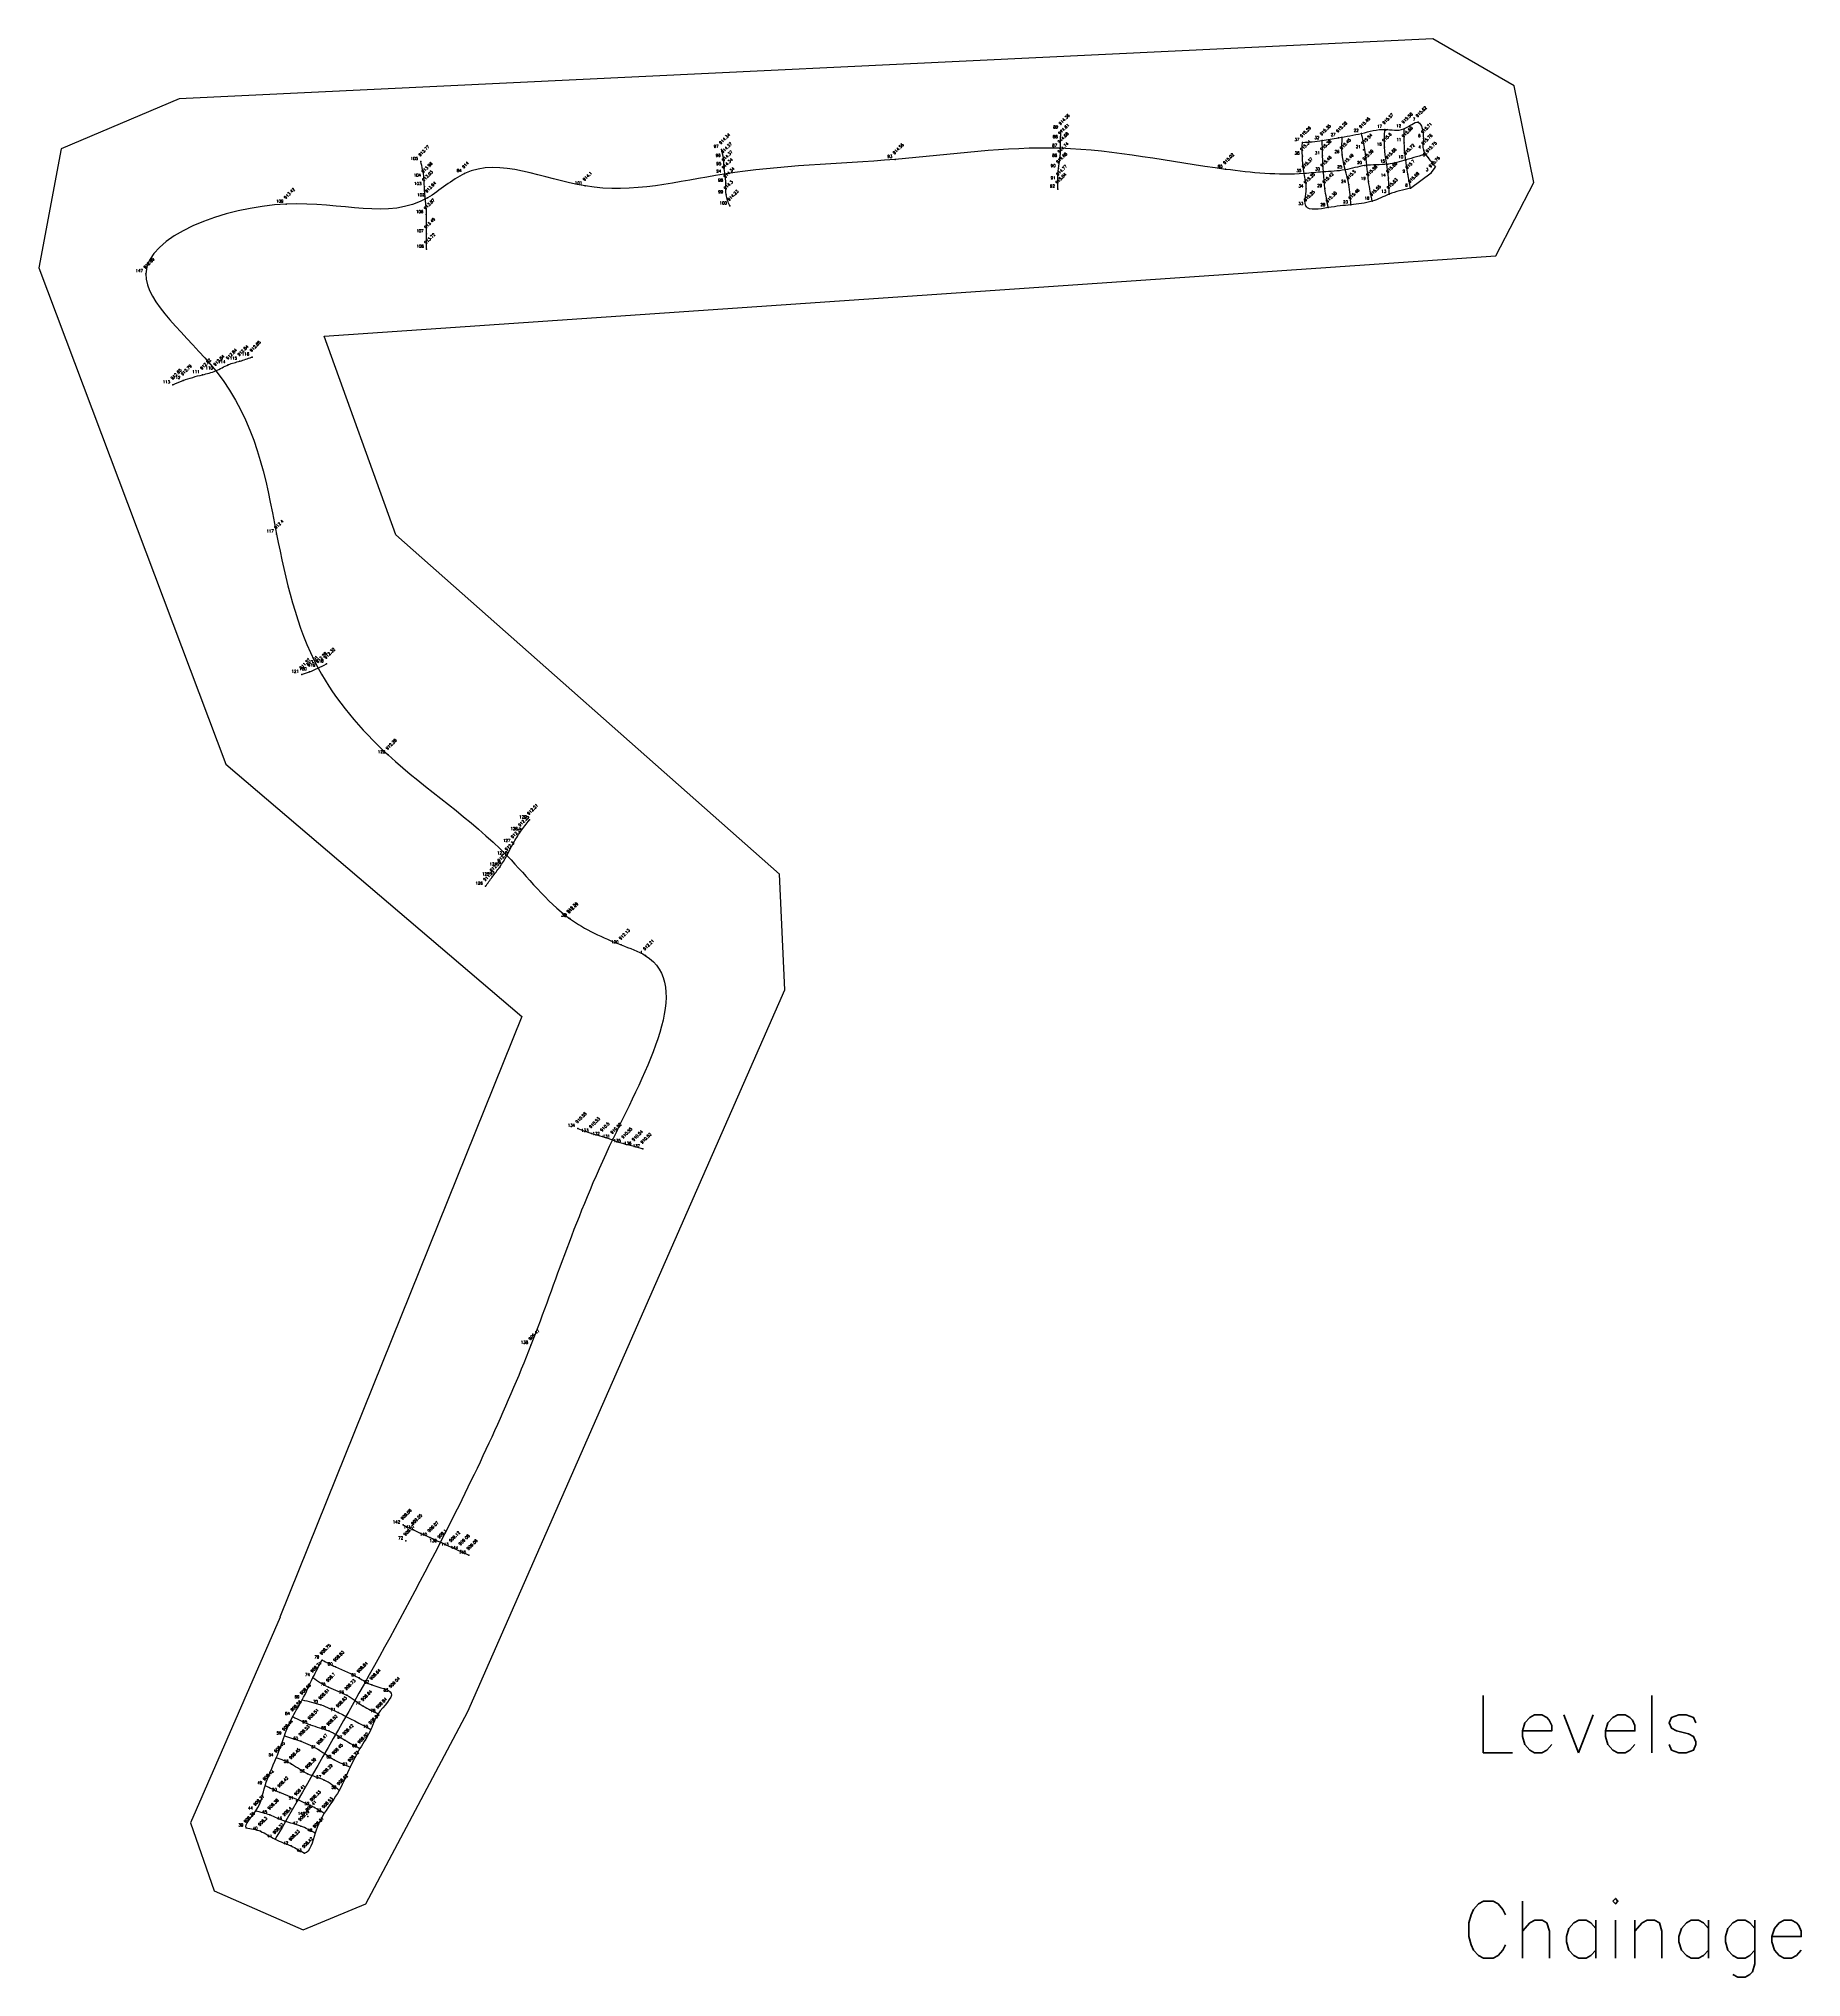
# Model space of a CAD drawing. Header units: millimetres. Extents: x 1478788 to 1486142, y 824439 to 831516.
# Drawn here: x 1478787.7 to 1478942.2, y 824446.9 to 824616.8 of the extents above; entities that cross this region are included whole.
import ezdxf
from ezdxf.enums import TextEntityAlignment as Align

# ---------------------------------------------------------------- set-up
doc = ezdxf.new("R2010")
doc.units = ezdxf.units.MM
for name, color, linetype in [('Boundary', 6, 'Continuous'), ('Chainage_TXT', 7, 'Continuous'), ('Points', 7, 'Continuous'), ('Points-ELV', 6, 'Continuous'), ('Points-NUM', 4, 'Continuous'), ('Points-TXT', 3, 'Continuous')]:
    doc.layers.add(name, color=color, linetype=linetype)
doc.styles.add('ROMANS', font='romans.shx')

# ---------------------------------------------------------------- blocks, each defined once
blk = doc.blocks.new('POINTS')
at = {"layer": 'Points'}
blk.add_line((0, 0), (0, 0), dxfattribs=at)
blk.add_point((0, 0), dxfattribs=at)
at = {"layer": 'Points-ELV', "style": 'ROMANS'}
blk.add_attdef('ELEV', text='', height=1, rotation=45, dxfattribs=at).set_placement((0, 0), align=Align.BOTTOM_LEFT)
at = {"layer": 'Points-NUM', "style": 'ROMANS'}
blk.add_attdef('PTNUM', text='', height=1, dxfattribs=at).set_placement((0, 0), align=Align.BOTTOM_RIGHT)
at = {"layer": 'Points-TXT', "style": 'ROMANS'}
blk.add_attdef('DESC', text='', height=1, dxfattribs=at).set_placement((0, 0), align=Align.BOTTOM_RIGHT)

msp = doc.modelspace()

# ---------------------------------------------------------------- linework, layer by layer
for p, q in [((1478907.91, 824603.72, 915.68), (1478909.72, 824605.07)), ((1478909.72, 824605.07), (1478910.09, 824605.57)), ((1478806.33, 824588.9), (1478806.33, 824588.9)), ((1478808.56, 824459.31, 908.39), (1478808.4, 824459.04, 908.37))]:
    msp.add_line(p, q)
for points, knots in [([(1478898.43, 824607.72, 915.26), (1478899.01, 824607.76, 915.31), (1478900.07, 824607.83, 915.41), (1478901.79, 824608.19, 915.2), (1478903.62, 824608.46, 915.5), (1478905.53, 824609.06, 915.58), (1478907.22, 824608.55, 915.57), (1478908.79, 824610.08, 915.6), (1478909.14, 824608.14, 915.74), (1478908.89, 824607.1, 915.69), (1478909.49, 824606.33, 915.75), (1478909.87, 824605.84, 915.79), (1478910.09, 824605.57, 915.81)], [0, 0, 0, 0, 1.750836, 3.193737, 5.260157, 7.346525, 9.021363, 10.386423, 11.890064, 12.893337, 13.676898, 14.65657, 14.65657, 14.65657, 14.65657]), ([(1478907.91, 824603.72, 915.68), (1478907.83, 824604.13, 915.69), (1478907.58, 824605.44, 915.71), (1478907.33, 824607.19, 915.74), (1478907.34, 824608.52, 915.62), (1478907.34, 824608.92, 915.58)], [0, 0, 0, 0, 1.246198, 4.028152, 5.248326, 5.248326, 5.248326, 5.248326]), ([(1478909.37, 824606.73, 915.79), (1478908.75, 824606.55, 915.77), (1478907.61, 824606.22, 915.73), (1478905.81, 824605.71, 915.65), (1478903.97, 824605.83, 915.61), (1478902.13, 824605.22, 915.46), (1478900.33, 824605.17, 915.49), (1478896.85, 824604.78, 915.25), (1478889.11, 824605.53, 914.88), (1478877.27, 824608.08, 914.64), (1478862.56, 824605.9, 914.58), (1478848.61, 824605.66, 914.38), (1478836.32, 824602.27, 914.07), (1478826.7, 824607.15, 914.03), (1478819.54, 824600.36, 913.91), (1478809.93, 824604.39, 913.39), (1478792.05, 824597.54, 912.78), (1478806.22, 824586.53, 912.95), (1478808.18, 824574.51, 912.32), (1478810.97, 824561.99, 912.27), (1478818.94, 824552.72, 912.29), (1478827.71, 824547.1, 912.23), (1478833.22, 824539.82, 912.42), (1478837.79, 824537.72, 912.04), (1478845.71, 824534.91, 912.52), (1478835.88, 824517.64, 909.82), (1478831.52, 824502.85, 909.48), (1478821.48, 824481.59, 908.98), (1478813.29, 824467.46, 908.89), (1478808.56, 824459.31, 908.39)], [913.793978, 913.793978, 913.793978, 913.793978, 915.721712, 917.359938, 919.375226, 921.159381, 923.110499, 924.753948, 931.679647, 946.297644, 960.775606, 975.822363, 988.056267, 998.679326, 1002.561691, 1014.961813, 1028.714073, 1039.205968, 1054.465255, 1066.770063, 1076.531463, 1090.222468, 1097.961052, 1103.04997, 1105.35195, 1121.780663, 1141.257092, 1160.378891, 1189.725488, 1189.725488, 1189.725488, 1189.725488]), ([(1478848.25, 824602.16, 914.23), (1478848.11, 824602.48, 914.26), (1478847.84, 824603.12, 914.31), (1478847.97, 824604.31, 914.35), (1478847.74, 824605.36, 914.37), (1478847.71, 824606.36, 914.38), (1478847.59, 824606.85, 914.35), (1478847.52, 824607.11, 914.34)], [0, 0, 0, 0, 1.027913, 2.052819, 3.51668, 4.236355, 5.040821, 5.040821, 5.040821, 5.040821]), ([(1478799.45, 824586.49, 912.65), (1478799.75, 824586.62, 912.7), (1478800.57, 824586.98, 912.86), (1478801.85, 824587.34, 912.8), (1478803.23, 824587.63, 912.85), (1478804.22, 824588.3, 912.84), (1478805.33, 824588.53, 912.84), (1478805.99, 824588.78, 912.85), (1478806.33, 824588.9, 912.85)], [0, 0, 0, 0, 0.970689, 2.740719, 3.951032, 5.186684, 6.239817, 7.312331, 7.312331, 7.312331, 7.312331]), ([(1478810.73, 824561.11, 911.57), (1478810.95, 824561.18, 911.73), (1478811.62, 824561.38, 912.22), (1478812.39, 824561.77, 912.28), (1478812.9, 824562.03, 912.32)], [0, 0, 0, 0, 0.840358, 2.512268, 2.512268, 2.512268, 2.512268]), ([(1478826.85, 824542.55, 911.95), (1478827.04, 824542.82, 912.08), (1478827.42, 824543.37, 912.34), (1478828.39, 824544.55, 912.26), (1478829.05, 824545.97, 912.32), (1478829.91, 824547.37, 912.25), (1478830.43, 824548.03, 912.22), (1478830.7, 824548.37, 912.21), (1478830.71, 824548.38, 912.21)], [0, 0, 0, 0, 1.048911, 2.131343, 4.521369, 5.738272, 7.024314, 7.050541, 7.050541, 7.050541, 7.050541]), ([(1478805.86, 824460.03, 908.35), (1478805.68, 824460.31, 908.36), (1478807.19, 824461.81, 908.36), (1478807.38, 824463.79, 908.42), (1478808.49, 824465.99, 908.47), (1478809.17, 824468.04, 908.4), (1478809.87, 824469.77, 908.56), (1478810.9, 824471.37, 908.68), (1478811.62, 824473.09, 908.7), (1478812.25, 824474.23, 908.74), (1478812.52, 824474.74, 908.75)], [28.415688, 28.415688, 28.415688, 28.415688, 30.119463, 32.481313, 35.121716, 37.162143, 39.021383, 40.702431, 42.862446, 44.60922, 44.60922, 44.60922, 44.60922]), ([(1478812.52, 824474.74, 908.75), (1478812.91, 824474.54, 908.77), (1478813.96, 824473.98, 908.84), (1478815.55, 824473.38, 909.01), (1478816.9, 824472.39, 908.43), (1478819.48, 824472.07, 909.32), (1478817.29, 824470.2, 908.75), (1478816.84, 824468.52, 908.87), (1478815.81, 824467.02, 908.84), (1478814.89, 824465.25, 908.71), (1478814.1, 824463.24, 908.59), (1478812.7, 824461.43, 908.64), (1478811.88, 824459.76, 908.16), (1478811.46, 824457.87, 908.46), (1478810.97, 824457.81, 908.42)], [0, 0, 0, 0, 1.323115, 3.593915, 4.898646, 6.781644, 8.932187, 10.44793, 12.385958, 14.216421, 16.472704, 18.877537, 20.796837, 22.800976, 22.800976, 22.800976, 22.800976]), ([(1478809.21, 824468.09, 908.44), (1478809.7, 824467.95, 908.48), (1478810.74, 824467.64, 908.57), (1478812.22, 824466.95, 908.47), (1478813.55, 824465.95, 908.38), (1478814.51, 824465.56, 908.61), (1478814.98, 824465.36, 908.72)], [0, 0, 0, 0, 1.516229, 3.276376, 4.869877, 6.432097, 6.432097, 6.432097, 6.432097])]:
    msp.add_open_spline(points, degree=3, knots=knots)
for points in [[(1478876.99, 824603.64, 915.04), (1478877.06, 824605.43, 914.68), (1478877.19, 824606.34, 914.74), (1478877.24, 824607.96, 914.61), (1478877.28, 824608.81, 914.36)], [(1478907.91, 824603.72, 915.68), (1478906.03, 824603.18, 915.63), (1478904.55, 824602.57, 915.55), (1478902.68, 824602.26, 915.46), (1478900.69, 824602.01, 915.38), (1478898.76, 824602.1, 915.25), (1478898.77, 824603.65, 915.35), (1478898.59, 824605, 915.37), (1478898.43, 824606.53, 915.31), (1478898.43, 824607.72, 915.31)], [(1478900.69, 824602.01, 915.38), (1478900.41, 824603.68, 915.42), (1478900.21, 824606.54, 915.38), (1478900.17, 824607.88, 915.35)], [(1478902.68, 824602.26, 915.46), (1478902.5, 824604.04, 915.5), (1478901.93, 824606.65, 915.45), (1478901.93, 824608.19, 915.45)], [(1478904.55, 824602.57, 915.55), (1478904.24, 824604.31, 915.58), (1478903.91, 824607.09, 915.59), (1478903.61, 824608.51, 915.46)], [(1478906.03, 824603.18, 915.63), (1478905.98, 824604.59, 915.66), (1478905.64, 824607.31, 915.6), (1478905.66, 824608.87, 915.57)], [(1478821.68, 824598.37, 913.72), (1478821.67, 824599.72, 913.49), (1478821.67, 824601.4, 913.49), (1478821.48, 824603.86, 913.93), (1478821.44, 824604.6, 913.96), (1478821.17, 824606.06, 913.77)], [(1478834.94, 824521.33, 910.55), (1478836.12, 824520.89, 910.53), (1478837.1, 824520.61, 910.5), (1478838.95, 824519.99, 910.55), (1478839.88, 824519.76, 910.54), (1478840.63, 824519.54, 910.52)], [(1478819.61, 824486.58, 909.06), (1478820.53, 824486.14, 909.05), (1478821.97, 824485.49, 909.07), (1478823.85, 824484.62, 909.12), (1478825.39, 824483.92, 909.06)], [(1478811.71, 824473.2, 908.71), (1478813.07, 824472.36, 908.7), (1478814.69, 824471.65, 908.73), (1478816.13, 824470.7, 908.64), (1478817.44, 824470.03, 908.84)], [(1478810.78, 824471.25, 908.66), (1478812.4, 824470.82, 908.61), (1478813.94, 824470.14, 908.63), (1478816.8, 824468.66, 908.84)], [(1478809.95, 824469.79, 908.56), (1478811.46, 824469.07, 908.51), (1478813.11, 824468.53, 908.52), (1478814.52, 824467.72, 908.42), (1478815.83, 824466.98, 908.82)], [(1478814.02, 824463.32, 908.62), (1478812.69, 824464.23, 908.29), (1478811.24, 824464.76, 908.39), (1478809.84, 824465.61, 908.45), (1478808.51, 824466.18, 908.45)], [(1478812.71, 824461.31, 908.53), (1478811.65, 824461.91, 908.33), (1478808.8, 824463.13, 908.42), (1478807.52, 824463.73, 908.42)], [(1478807.95, 824461.18, 908.38), (1478806.7, 824461.51, 908.37)], [(1478805.86, 824460.03, 908.35), (1478807.11, 824459.74, 908.3), (1478808.4, 824459.04, 908.37), (1478809.8, 824458.45, 908.23), (1478810.97, 824457.81, 908.42)], [(1478811.91, 824459.57, 908.31), (1478810.64, 824460.19, 908.29), (1478809.25, 824460.62, 908.4), (1478807.95, 824461.18, 908.38)]]:
    msp.add_spline(points, degree=3)
msp.add_open_spline([(1478905.91, 824608.85, 323.25), (1478905.82, 824608.81, 322.93), (1478905.74, 824608.77, 322.61), (1478905.66, 824608.73, 322.3)], degree=3)
at = {"layer": 'Boundary'}
msp.add_polyline3d([(1478808.83, 824478.51, 0), (1478800.99, 824460.49, 0), (1478803.05, 824454.53, 0), (1478810.85, 824451.09, 0), (1478816.36, 824453.39, 0), (1478825.3, 824470.24, 0), (1478853.08, 824533.47, 0), (1478852.62, 824543.6, 0), (1478818.99, 824573.34, 0), (1478812.69, 824590.76, 0), (1478915.38, 824597.78, 0), (1478918.71, 824604.2, 0), (1478916.99, 824612.68, 0), (1478909.88, 824616.81, 0), (1478799.99, 824611.53, 0), (1478789.64, 824607.16, 0), (1478787.69, 824596.73, 0), (1478804.09, 824553.25, 0), (1478830.02, 824531.12, 0), (1478808.82, 824478.51, 0)], dxfattribs=at)

# ---------------------------------------------------------------- block references
at = {"layer": 'Points', "linetype": 'Continuous'}
ref = msp.add_blockref('POINTS', (1478908.58, 824609.49, 915.62), dxfattribs=at)
ref.add_attrib('PTNUM', '7', dxfattribs={"layer": 'Points-NUM', "height": 0.25, "style": 'ROMANS'}).set_placement((1478908.33, 824609.55, 915.62), align=Align.BOTTOM_RIGHT)
ref.add_attrib('ELEV', '915.62', dxfattribs={"layer": 'Points-ELV', "height": 0.25, "rotation": 45, "style": 'ROMANS'}).set_placement((1478908.58, 824609.86, 915.62), align=Align.BOTTOM_LEFT)
ref = msp.add_blockref('POINTS', (1478877.24, 824607.96, 914.61), dxfattribs=at)
ref.add_attrib('PTNUM', '88', dxfattribs={"layer": 'Points-NUM', "height": 0.25, "style": 'ROMANS'}).set_placement((1478876.99, 824608.03, 914.61), align=Align.BOTTOM_RIGHT)
ref.add_attrib('ELEV', '914.61', dxfattribs={"layer": 'Points-ELV', "height": 0.25, "rotation": 45, "style": 'ROMANS'}).set_placement((1478877.24, 824608.34, 914.61), align=Align.BOTTOM_LEFT)
ref = msp.add_blockref('POINTS', (1478877.28, 824608.81, 914.36), dxfattribs=at)
ref.add_attrib('PTNUM', '89', dxfattribs={"layer": 'Points-NUM', "height": 0.25, "style": 'ROMANS'}).set_placement((1478877.03, 824608.87, 914.36), align=Align.BOTTOM_RIGHT)
ref.add_attrib('ELEV', '914.36', dxfattribs={"layer": 'Points-ELV', "height": 0.25, "rotation": 45, "style": 'ROMANS'}).set_placement((1478877.28, 824609.18, 914.36), align=Align.BOTTOM_LEFT)
ref = msp.add_blockref('POINTS', (1478900.17, 824607.88, 915.35), dxfattribs=at)
ref.add_attrib('PTNUM', '32', dxfattribs={"layer": 'Points-NUM', "height": 0.25, "style": 'ROMANS'}).set_placement((1478899.92, 824607.94, 915.35), align=Align.BOTTOM_RIGHT)
ref.add_attrib('ELEV', '915.35', dxfattribs={"layer": 'Points-ELV', "height": 0.25, "rotation": 45, "style": 'ROMANS'}).set_placement((1478900.17, 824608.26, 915.35), align=Align.BOTTOM_LEFT)
ref = msp.add_blockref('POINTS', (1478901.59, 824608.13, 915.28), dxfattribs=at)
ref.add_attrib('PTNUM', '27', dxfattribs={"layer": 'Points-NUM', "height": 0.25, "style": 'ROMANS'}).set_placement((1478901.34, 824608.2, 915.28), align=Align.BOTTOM_RIGHT)
ref.add_attrib('ELEV', '915.28', dxfattribs={"layer": 'Points-ELV', "height": 0.25, "rotation": 45, "style": 'ROMANS'}).set_placement((1478901.59, 824608.51, 915.28), align=Align.BOTTOM_LEFT)
ref = msp.add_blockref('POINTS', (1478903.61, 824608.51, 915.46), dxfattribs=at)
ref.add_attrib('PTNUM', '22', dxfattribs={"layer": 'Points-NUM', "height": 0.25, "style": 'ROMANS'}).set_placement((1478903.36, 824608.58, 915.46), align=Align.BOTTOM_RIGHT)
ref.add_attrib('ELEV', '915.46', dxfattribs={"layer": 'Points-ELV', "height": 0.25, "rotation": 45, "style": 'ROMANS'}).set_placement((1478903.61, 824608.89, 915.46), align=Align.BOTTOM_LEFT)
ref = msp.add_blockref('POINTS', (1478905.66, 824608.87, 915.57), dxfattribs=at)
ref.add_attrib('PTNUM', '17', dxfattribs={"layer": 'Points-NUM', "height": 0.25, "style": 'ROMANS'}).set_placement((1478905.41, 824608.93, 915.57), align=Align.BOTTOM_RIGHT)
ref.add_attrib('ELEV', '915.57', dxfattribs={"layer": 'Points-ELV', "height": 0.25, "rotation": 45, "style": 'ROMANS'}).set_placement((1478905.66, 824609.24, 915.57), align=Align.BOTTOM_LEFT)
ref = msp.add_blockref('POINTS', (1478907.34, 824608.92, 915.58), dxfattribs=at)
ref.add_attrib('PTNUM', '12', dxfattribs={"layer": 'Points-NUM', "height": 0.25, "style": 'ROMANS'}).set_placement((1478907.09, 824608.98, 915.58), align=Align.BOTTOM_RIGHT)
ref.add_attrib('ELEV', '915.58', dxfattribs={"layer": 'Points-ELV', "height": 0.25, "rotation": 45, "style": 'ROMANS'}).set_placement((1478907.34, 824609.3, 915.58), align=Align.BOTTOM_LEFT)
ref = msp.add_blockref('POINTS', (1478909.04, 824608.06, 915.71), dxfattribs=at)
ref.add_attrib('PTNUM', '6', dxfattribs={"layer": 'Points-NUM', "height": 0.25, "style": 'ROMANS'}).set_placement((1478908.79, 824608.12, 915.71), align=Align.BOTTOM_RIGHT)
ref.add_attrib('ELEV', '915.71', dxfattribs={"layer": 'Points-ELV', "height": 0.25, "rotation": 45, "style": 'ROMANS'}).set_placement((1478909.04, 824608.43, 915.71), align=Align.BOTTOM_LEFT)
ref = msp.add_blockref('POINTS', (1478821.17, 824606.06, 913.77), dxfattribs=at)
ref.add_attrib('PTNUM', '105', dxfattribs={"layer": 'Points-NUM', "height": 0.25, "style": 'ROMANS'}).set_placement((1478820.92, 824606.12, 913.77), align=Align.BOTTOM_RIGHT)
ref.add_attrib('ELEV', '913.77', dxfattribs={"layer": 'Points-ELV', "height": 0.25, "rotation": 45, "style": 'ROMANS'}).set_placement((1478821.17, 824606.43, 913.77), align=Align.BOTTOM_LEFT)
ref = msp.add_blockref('POINTS', (1478847.52, 824607.11, 914.34), dxfattribs=at)
ref.add_attrib('PTNUM', '97', dxfattribs={"layer": 'Points-NUM', "height": 0.25, "style": 'ROMANS'}).set_placement((1478847.27, 824607.18, 914.34), align=Align.BOTTOM_RIGHT)
ref.add_attrib('ELEV', '914.34', dxfattribs={"layer": 'Points-ELV', "height": 0.25, "rotation": 45, "style": 'ROMANS'}).set_placement((1478847.52, 824607.49, 914.34), align=Align.BOTTOM_LEFT)
ref = msp.add_blockref('POINTS', (1478847.69, 824606.33, 914.37), dxfattribs=at)
ref.add_attrib('PTNUM', '96', dxfattribs={"layer": 'Points-NUM', "height": 0.25, "style": 'ROMANS'}).set_placement((1478847.44, 824606.39, 914.37), align=Align.BOTTOM_RIGHT)
ref.add_attrib('ELEV', '914.37', dxfattribs={"layer": 'Points-ELV', "height": 0.25, "rotation": 45, "style": 'ROMANS'}).set_placement((1478847.69, 824606.7, 914.37), align=Align.BOTTOM_LEFT)
ref = msp.add_blockref('POINTS', (1478862.74, 824606.23, 914.56), dxfattribs=at)
ref.add_attrib('PTNUM', '93', dxfattribs={"layer": 'Points-NUM', "height": 0.25, "style": 'ROMANS'}).set_placement((1478862.49, 824606.3, 914.56), align=Align.BOTTOM_RIGHT)
ref.add_attrib('ELEV', '914.56', dxfattribs={"layer": 'Points-ELV', "height": 0.25, "rotation": 45, "style": 'ROMANS'}).set_placement((1478862.74, 824606.61, 914.56), align=Align.BOTTOM_LEFT)
ref = msp.add_blockref('POINTS', (1478877.19, 824607.2, 914.68), dxfattribs=at)
ref.add_attrib('PTNUM', '87', dxfattribs={"layer": 'Points-NUM', "height": 0.25, "style": 'ROMANS'}).set_placement((1478876.94, 824607.27, 914.68), align=Align.BOTTOM_RIGHT)
ref.add_attrib('ELEV', '914.68', dxfattribs={"layer": 'Points-ELV', "height": 0.25, "rotation": 45, "style": 'ROMANS'}).set_placement((1478877.19, 824607.58, 914.68), align=Align.BOTTOM_LEFT)
ref = msp.add_blockref('POINTS', (1478877.19, 824606.34, 914.74), dxfattribs=at)
ref.add_attrib('PTNUM', '86', dxfattribs={"layer": 'Points-NUM', "height": 0.25, "style": 'ROMANS'}).set_placement((1478876.94, 824606.4, 914.74), align=Align.BOTTOM_RIGHT)
ref.add_attrib('ELEV', '914.74', dxfattribs={"layer": 'Points-ELV', "height": 0.25, "rotation": 45, "style": 'ROMANS'}).set_placement((1478877.19, 824606.71, 914.74), align=Align.BOTTOM_LEFT)
ref = msp.add_blockref('POINTS', (1478898.43, 824607.72, 915.26), dxfattribs=at)
ref.add_attrib('PTNUM', '37', dxfattribs={"layer": 'Points-NUM', "height": 0.25, "style": 'ROMANS'}).set_placement((1478898.18, 824607.78, 915.26), align=Align.BOTTOM_RIGHT)
ref.add_attrib('ELEV', '915.26', dxfattribs={"layer": 'Points-ELV', "height": 0.25, "rotation": 45, "style": 'ROMANS'}).set_placement((1478898.43, 824608.09, 915.26), align=Align.BOTTOM_LEFT)
ref = msp.add_blockref('POINTS', (1478898.43, 824606.53, 915.31), dxfattribs=at)
ref.add_attrib('PTNUM', '36', dxfattribs={"layer": 'Points-NUM', "height": 0.25, "style": 'ROMANS'}).set_placement((1478898.18, 824606.59, 915.31), align=Align.BOTTOM_RIGHT)
ref.add_attrib('ELEV', '915.31', dxfattribs={"layer": 'Points-ELV', "height": 0.25, "rotation": 45, "style": 'ROMANS'}).set_placement((1478898.43, 824606.9, 915.31), align=Align.BOTTOM_LEFT)
ref = msp.add_blockref('POINTS', (1478900.21, 824606.54, 915.38), dxfattribs=at)
ref.add_attrib('PTNUM', '31', dxfattribs={"layer": 'Points-NUM', "height": 0.25, "style": 'ROMANS'}).set_placement((1478899.96, 824606.61, 915.38), align=Align.BOTTOM_RIGHT)
ref.add_attrib('ELEV', '915.38', dxfattribs={"layer": 'Points-ELV', "height": 0.25, "rotation": 45, "style": 'ROMANS'}).set_placement((1478900.21, 824606.92, 915.38), align=Align.BOTTOM_LEFT)
ref = msp.add_blockref('POINTS', (1478901.93, 824606.65, 915.45), dxfattribs=at)
ref.add_attrib('PTNUM', '26', dxfattribs={"layer": 'Points-NUM', "height": 0.25, "style": 'ROMANS'}).set_placement((1478901.68, 824606.72, 915.45), align=Align.BOTTOM_RIGHT)
ref.add_attrib('ELEV', '915.45', dxfattribs={"layer": 'Points-ELV', "height": 0.25, "rotation": 45, "style": 'ROMANS'}).set_placement((1478901.93, 824607.03, 915.45), align=Align.BOTTOM_LEFT)
ref = msp.add_blockref('POINTS', (1478903.8, 824607.09, 915.54), dxfattribs=at)
ref.add_attrib('PTNUM', '21', dxfattribs={"layer": 'Points-NUM', "height": 0.25, "style": 'ROMANS'}).set_placement((1478903.55, 824607.15, 915.54), align=Align.BOTTOM_RIGHT)
ref.add_attrib('ELEV', '915.54', dxfattribs={"layer": 'Points-ELV', "height": 0.25, "rotation": 45, "style": 'ROMANS'}).set_placement((1478903.8, 824607.46, 915.54), align=Align.BOTTOM_LEFT)
ref = msp.add_blockref('POINTS', (1478905.64, 824607.31, 915.6), dxfattribs=at)
ref.add_attrib('PTNUM', '16', dxfattribs={"layer": 'Points-NUM', "height": 0.25, "style": 'ROMANS'}).set_placement((1478905.39, 824607.37, 915.6), align=Align.BOTTOM_RIGHT)
ref.add_attrib('ELEV', '915.6', dxfattribs={"layer": 'Points-ELV', "height": 0.25, "rotation": 45, "style": 'ROMANS'}).set_placement((1478905.64, 824607.68, 915.6), align=Align.BOTTOM_LEFT)
ref = msp.add_blockref('POINTS', (1478907.35, 824607.7, 915.68), dxfattribs=at)
ref.add_attrib('PTNUM', '11', dxfattribs={"layer": 'Points-NUM', "height": 0.25, "style": 'ROMANS'}).set_placement((1478907.1, 824607.77, 915.68), align=Align.BOTTOM_RIGHT)
ref.add_attrib('ELEV', '915.68', dxfattribs={"layer": 'Points-ELV', "height": 0.25, "rotation": 45, "style": 'ROMANS'}).set_placement((1478907.35, 824608.08, 915.68), align=Align.BOTTOM_LEFT)
ref = msp.add_blockref('POINTS', (1478907.52, 824606.2, 915.72), dxfattribs=at)
ref.add_attrib('PTNUM', '10', dxfattribs={"layer": 'Points-NUM', "height": 0.25, "style": 'ROMANS'}).set_placement((1478907.27, 824606.26, 915.72), align=Align.BOTTOM_RIGHT)
ref.add_attrib('ELEV', '915.72', dxfattribs={"layer": 'Points-ELV', "height": 0.25, "rotation": 45, "style": 'ROMANS'}).set_placement((1478907.52, 824606.57, 915.72), align=Align.BOTTOM_LEFT)
ref = msp.add_blockref('POINTS', (1478909.07, 824607.05), dxfattribs=at)
ref.add_attrib('PTNUM', '4', dxfattribs={"layer": 'Points-NUM', "height": 0.25, "style": 'ROMANS'}).set_placement((1478908.82, 824607.12), align=Align.BOTTOM_RIGHT)
ref.add_attrib('ELEV', '915.76', dxfattribs={"layer": 'Points-ELV', "height": 0.25, "rotation": 45, "style": 'ROMANS'}).set_placement((1478909.07, 824607.43), align=Align.BOTTOM_LEFT)
ref = msp.add_blockref('POINTS', (1478909.45, 824606.39, 915.75), dxfattribs=at)
ref.add_attrib('PTNUM', '5', dxfattribs={"layer": 'Points-NUM', "height": 0.25, "style": 'ROMANS'}).set_placement((1478909.2, 824606.45, 915.75), align=Align.BOTTOM_RIGHT)
ref.add_attrib('ELEV', '915.75', dxfattribs={"layer": 'Points-ELV', "height": 0.25, "rotation": 45, "style": 'ROMANS'}).set_placement((1478909.45, 824606.76, 915.75), align=Align.BOTTOM_LEFT)
ref = msp.add_blockref('POINTS', (1478821.44, 824604.6, 913.96), dxfattribs=at)
ref.add_attrib('PTNUM', '104', dxfattribs={"layer": 'Points-NUM', "height": 0.25, "style": 'ROMANS'}).set_placement((1478821.19, 824604.66, 913.96), align=Align.BOTTOM_RIGHT)
ref.add_attrib('ELEV', '913.96', dxfattribs={"layer": 'Points-ELV', "height": 0.25, "rotation": 45, "style": 'ROMANS'}).set_placement((1478821.44, 824604.97, 913.96), align=Align.BOTTOM_LEFT)
ref = msp.add_blockref('POINTS', (1478825, 824605, 914), dxfattribs=at)
ref.add_attrib('PTNUM', '84', dxfattribs={"layer": 'Points-NUM', "height": 0.25, "style": 'ROMANS'}).set_placement((1478824.75, 824605.06, 914), align=Align.BOTTOM_RIGHT)
ref.add_attrib('ELEV', '914', dxfattribs={"layer": 'Points-ELV', "height": 0.25, "rotation": 45, "style": 'ROMANS'}).set_placement((1478825, 824605.38, 914), align=Align.BOTTOM_LEFT)
ref = msp.add_blockref('POINTS', (1478847.75, 824605.61, 914.37), dxfattribs=at)
ref.add_attrib('PTNUM', '95', dxfattribs={"layer": 'Points-NUM', "height": 0.25, "style": 'ROMANS'}).set_placement((1478847.5, 824605.67, 914.37), align=Align.BOTTOM_RIGHT)
ref.add_attrib('ELEV', '914.37', dxfattribs={"layer": 'Points-ELV', "height": 0.25, "rotation": 45, "style": 'ROMANS'}).set_placement((1478847.75, 824605.99, 914.37), align=Align.BOTTOM_LEFT)
ref = msp.add_blockref('POINTS', (1478847.75, 824604.95, 914.34), dxfattribs=at)
ref.add_attrib('PTNUM', '94', dxfattribs={"layer": 'Points-NUM', "height": 0.25, "style": 'ROMANS'}).set_placement((1478847.5, 824605.01, 914.34), align=Align.BOTTOM_RIGHT)
ref.add_attrib('ELEV', '914.34', dxfattribs={"layer": 'Points-ELV', "height": 0.25, "rotation": 45, "style": 'ROMANS'}).set_placement((1478847.75, 824605.32, 914.34), align=Align.BOTTOM_LEFT)
ref = msp.add_blockref('POINTS', (1478877.06, 824604.35, 914.77), dxfattribs=at)
ref.add_attrib('PTNUM', '91', dxfattribs={"layer": 'Points-NUM', "height": 0.25, "style": 'ROMANS'}).set_placement((1478876.81, 824604.42, 914.77), align=Align.BOTTOM_RIGHT)
ref.add_attrib('ELEV', '914.77', dxfattribs={"layer": 'Points-ELV', "height": 0.25, "rotation": 45, "style": 'ROMANS'}).set_placement((1478877.06, 824604.73, 914.77), align=Align.BOTTOM_LEFT)
ref = msp.add_blockref('POINTS', (1478877.06, 824605.43, 914.68), dxfattribs=at)
ref.add_attrib('PTNUM', '90', dxfattribs={"layer": 'Points-NUM', "height": 0.25, "style": 'ROMANS'}).set_placement((1478876.81, 824605.49, 914.68), align=Align.BOTTOM_RIGHT)
ref.add_attrib('ELEV', '914.68', dxfattribs={"layer": 'Points-ELV', "height": 0.25, "rotation": 45, "style": 'ROMANS'}).set_placement((1478877.06, 824605.81, 914.68), align=Align.BOTTOM_LEFT)
ref = msp.add_blockref('POINTS', (1478891.69, 824605.37, 915.02), dxfattribs=at)
ref.add_attrib('PTNUM', '85', dxfattribs={"layer": 'Points-NUM', "height": 0.25, "style": 'ROMANS'}).set_placement((1478891.44, 824605.43, 915.02), align=Align.BOTTOM_RIGHT)
ref.add_attrib('ELEV', '915.02', dxfattribs={"layer": 'Points-ELV', "height": 0.25, "rotation": 45, "style": 'ROMANS'}).set_placement((1478891.69, 824605.74, 915.02), align=Align.BOTTOM_LEFT)
ref = msp.add_blockref('POINTS', (1478898.59, 824605, 915.37), dxfattribs=at)
ref.add_attrib('PTNUM', '35', dxfattribs={"layer": 'Points-NUM', "height": 0.25, "style": 'ROMANS'}).set_placement((1478898.34, 824605.06, 915.37), align=Align.BOTTOM_RIGHT)
ref.add_attrib('ELEV', '915.37', dxfattribs={"layer": 'Points-ELV', "height": 0.25, "rotation": 45, "style": 'ROMANS'}).set_placement((1478898.59, 824605.37, 915.37), align=Align.BOTTOM_LEFT)
ref = msp.add_blockref('POINTS', (1478900.23, 824605.14, 915.46), dxfattribs=at)
ref.add_attrib('PTNUM', '30', dxfattribs={"layer": 'Points-NUM', "height": 0.25, "style": 'ROMANS'}).set_placement((1478899.98, 824605.2, 915.46), align=Align.BOTTOM_RIGHT)
ref.add_attrib('ELEV', '915.46', dxfattribs={"layer": 'Points-ELV', "height": 0.25, "rotation": 45, "style": 'ROMANS'}).set_placement((1478900.23, 824605.51, 915.46), align=Align.BOTTOM_LEFT)
ref = msp.add_blockref('POINTS', (1478902.17, 824605.32, 915.49), dxfattribs=at)
ref.add_attrib('PTNUM', '25', dxfattribs={"layer": 'Points-NUM', "height": 0.25, "style": 'ROMANS'}).set_placement((1478901.92, 824605.39, 915.49), align=Align.BOTTOM_RIGHT)
ref.add_attrib('ELEV', '915.49', dxfattribs={"layer": 'Points-ELV', "height": 0.25, "rotation": 45, "style": 'ROMANS'}).set_placement((1478902.17, 824605.7, 915.49), align=Align.BOTTOM_LEFT)
ref = msp.add_blockref('POINTS', (1478903.91, 824605.7, 915.59), dxfattribs=at)
ref.add_attrib('PTNUM', '20', dxfattribs={"layer": 'Points-NUM', "height": 0.25, "style": 'ROMANS'}).set_placement((1478903.66, 824605.76, 915.59), align=Align.BOTTOM_RIGHT)
ref.add_attrib('ELEV', '915.59', dxfattribs={"layer": 'Points-ELV', "height": 0.25, "rotation": 45, "style": 'ROMANS'}).set_placement((1478903.91, 824606.07, 915.59), align=Align.BOTTOM_LEFT)
ref = msp.add_blockref('POINTS', (1478905.92, 824605.83, 915.66), dxfattribs=at)
ref.add_attrib('PTNUM', '15', dxfattribs={"layer": 'Points-NUM', "height": 0.25, "style": 'ROMANS'}).set_placement((1478905.67, 824605.89, 915.66), align=Align.BOTTOM_RIGHT)
ref.add_attrib('ELEV', '915.66', dxfattribs={"layer": 'Points-ELV', "height": 0.25, "rotation": 45, "style": 'ROMANS'}).set_placement((1478905.92, 824606.2, 915.66), align=Align.BOTTOM_LEFT)
ref = msp.add_blockref('POINTS', (1478905.98, 824604.59, 915.66), dxfattribs=at)
ref.add_attrib('PTNUM', '14', dxfattribs={"layer": 'Points-NUM', "height": 0.25, "style": 'ROMANS'}).set_placement((1478905.73, 824604.66, 915.66), align=Align.BOTTOM_RIGHT)
ref.add_attrib('ELEV', '915.66', dxfattribs={"layer": 'Points-ELV', "height": 0.25, "rotation": 45, "style": 'ROMANS'}).set_placement((1478905.98, 824604.97, 915.66), align=Align.BOTTOM_LEFT)
ref = msp.add_blockref('POINTS', (1478907.68, 824604.94, 915.7), dxfattribs=at)
ref.add_attrib('PTNUM', '9', dxfattribs={"layer": 'Points-NUM', "height": 0.25, "style": 'ROMANS'}).set_placement((1478907.43, 824605.01, 915.7), align=Align.BOTTOM_RIGHT)
ref.add_attrib('ELEV', '915.7', dxfattribs={"layer": 'Points-ELV', "height": 0.25, "rotation": 45, "style": 'ROMANS'}).set_placement((1478907.68, 824605.32, 915.7), align=Align.BOTTOM_LEFT)
ref = msp.add_blockref('POINTS', (1478909.72, 824605.07), dxfattribs=at)
ref.add_attrib('PTNUM', '3', dxfattribs={"layer": 'Points-NUM', "height": 0.25, "style": 'ROMANS'}).set_placement((1478909.47, 824605.14), align=Align.BOTTOM_RIGHT)
ref.add_attrib('ELEV', '915.76', dxfattribs={"layer": 'Points-ELV', "height": 0.25, "rotation": 45, "style": 'ROMANS'}).set_placement((1478909.72, 824605.45), align=Align.BOTTOM_LEFT)
ref = msp.add_blockref('POINTS', (1478821.48, 824603.86, 913.93), dxfattribs=at)
ref.add_attrib('PTNUM', '103', dxfattribs={"layer": 'Points-NUM', "height": 0.25, "style": 'ROMANS'}).set_placement((1478821.23, 824603.92, 913.93), align=Align.BOTTOM_RIGHT)
ref.add_attrib('ELEV', '913.93', dxfattribs={"layer": 'Points-ELV', "height": 0.25, "rotation": 45, "style": 'ROMANS'}).set_placement((1478821.48, 824604.23, 913.93), align=Align.BOTTOM_LEFT)
ref = msp.add_blockref('POINTS', (1478821.75, 824602.87, 913.94), dxfattribs=at)
ref.add_attrib('PTNUM', '102', dxfattribs={"layer": 'Points-NUM', "height": 0.25, "style": 'ROMANS'}).set_placement((1478821.5, 824602.93, 913.94), align=Align.BOTTOM_RIGHT)
ref.add_attrib('ELEV', '913.94', dxfattribs={"layer": 'Points-ELV', "height": 0.25, "rotation": 45, "style": 'ROMANS'}).set_placement((1478821.75, 824603.25, 913.94), align=Align.BOTTOM_LEFT)
ref = msp.add_blockref('POINTS', (1478835.57, 824603.91, 914.1), dxfattribs=at)
ref.add_attrib('PTNUM', '101', dxfattribs={"layer": 'Points-NUM', "height": 0.25, "style": 'ROMANS'}).set_placement((1478835.32, 824603.97, 914.1), align=Align.BOTTOM_RIGHT)
ref.add_attrib('ELEV', '914.1', dxfattribs={"layer": 'Points-ELV', "height": 0.25, "rotation": 45, "style": 'ROMANS'}).set_placement((1478835.57, 824604.28, 914.1), align=Align.BOTTOM_LEFT)
ref = msp.add_blockref('POINTS', (1478847.91, 824604.16, 914.34), dxfattribs=at)
ref.add_attrib('PTNUM', '98', dxfattribs={"layer": 'Points-NUM', "height": 0.25, "style": 'ROMANS'}).set_placement((1478847.66, 824604.22, 914.34), align=Align.BOTTOM_RIGHT)
ref.add_attrib('ELEV', '914.34', dxfattribs={"layer": 'Points-ELV', "height": 0.25, "rotation": 45, "style": 'ROMANS'}).set_placement((1478847.91, 824604.53, 914.34), align=Align.BOTTOM_LEFT)
ref = msp.add_blockref('POINTS', (1478847.92, 824603.13, 914.3), dxfattribs=at)
ref.add_attrib('PTNUM', '99', dxfattribs={"layer": 'Points-NUM', "height": 0.25, "style": 'ROMANS'}).set_placement((1478847.67, 824603.19, 914.3), align=Align.BOTTOM_RIGHT)
ref.add_attrib('ELEV', '914.3', dxfattribs={"layer": 'Points-ELV', "height": 0.25, "rotation": 45, "style": 'ROMANS'}).set_placement((1478847.92, 824603.51, 914.3), align=Align.BOTTOM_LEFT)
ref = msp.add_blockref('POINTS', (1478876.99, 824603.64, 915.04), dxfattribs=at)
ref.add_attrib('PTNUM', '92', dxfattribs={"layer": 'Points-NUM', "height": 0.25, "style": 'ROMANS'}).set_placement((1478876.74, 824603.71, 915.04), align=Align.BOTTOM_RIGHT)
ref.add_attrib('ELEV', '915.04', dxfattribs={"layer": 'Points-ELV', "height": 0.25, "rotation": 45, "style": 'ROMANS'}).set_placement((1478876.99, 824604.02, 915.04), align=Align.BOTTOM_LEFT)
ref = msp.add_blockref('POINTS', (1478898.77, 824603.65, 915.35), dxfattribs=at)
ref.add_attrib('PTNUM', '34', dxfattribs={"layer": 'Points-NUM', "height": 0.25, "style": 'ROMANS'}).set_placement((1478898.52, 824603.71, 915.35), align=Align.BOTTOM_RIGHT)
ref.add_attrib('ELEV', '915.35', dxfattribs={"layer": 'Points-ELV', "height": 0.25, "rotation": 45, "style": 'ROMANS'}).set_placement((1478898.77, 824604.02, 915.35), align=Align.BOTTOM_LEFT)
ref = msp.add_blockref('POINTS', (1478900.41, 824603.68, 915.42), dxfattribs=at)
ref.add_attrib('PTNUM', '29', dxfattribs={"layer": 'Points-NUM', "height": 0.25, "style": 'ROMANS'}).set_placement((1478900.16, 824603.74, 915.42), align=Align.BOTTOM_RIGHT)
ref.add_attrib('ELEV', '915.42', dxfattribs={"layer": 'Points-ELV', "height": 0.25, "rotation": 45, "style": 'ROMANS'}).set_placement((1478900.41, 824604.05, 915.42), align=Align.BOTTOM_LEFT)
ref = msp.add_blockref('POINTS', (1478902.5, 824604.04, 915.5), dxfattribs=at)
ref.add_attrib('PTNUM', '24', dxfattribs={"layer": 'Points-NUM', "height": 0.25, "style": 'ROMANS'}).set_placement((1478902.25, 824604.11, 915.5), align=Align.BOTTOM_RIGHT)
ref.add_attrib('ELEV', '915.5', dxfattribs={"layer": 'Points-ELV', "height": 0.25, "rotation": 45, "style": 'ROMANS'}).set_placement((1478902.5, 824604.42, 915.5), align=Align.BOTTOM_LEFT)
ref = msp.add_blockref('POINTS', (1478904.24, 824604.31, 915.58), dxfattribs=at)
ref.add_attrib('PTNUM', '19', dxfattribs={"layer": 'Points-NUM', "height": 0.25, "style": 'ROMANS'}).set_placement((1478903.99, 824604.37, 915.58), align=Align.BOTTOM_RIGHT)
ref.add_attrib('ELEV', '915.58', dxfattribs={"layer": 'Points-ELV', "height": 0.25, "rotation": 45, "style": 'ROMANS'}).set_placement((1478904.24, 824604.69, 915.58), align=Align.BOTTOM_LEFT)
ref = msp.add_blockref('POINTS', (1478906.03, 824603.18, 915.63), dxfattribs=at)
ref.add_attrib('PTNUM', '13', dxfattribs={"layer": 'Points-NUM', "height": 0.25, "style": 'ROMANS'}).set_placement((1478905.78, 824603.24, 915.63), align=Align.BOTTOM_RIGHT)
ref.add_attrib('ELEV', '915.63', dxfattribs={"layer": 'Points-ELV', "height": 0.25, "rotation": 45, "style": 'ROMANS'}).set_placement((1478906.03, 824603.55, 915.63), align=Align.BOTTOM_LEFT)
ref = msp.add_blockref('POINTS', (1478907.91, 824603.72, 915.68), dxfattribs=at)
ref.add_attrib('PTNUM', '8', dxfattribs={"layer": 'Points-NUM', "height": 0.25, "style": 'ROMANS'}).set_placement((1478907.66, 824603.78, 915.68), align=Align.BOTTOM_RIGHT)
ref.add_attrib('ELEV', '915.68', dxfattribs={"layer": 'Points-ELV', "height": 0.25, "rotation": 45, "style": 'ROMANS'}).set_placement((1478907.91, 824604.09, 915.68), align=Align.BOTTOM_LEFT)
ref = msp.add_blockref('POINTS', (1478809.38, 824602.32, 913.42), dxfattribs=at)
ref.add_attrib('PTNUM', '109', dxfattribs={"layer": 'Points-NUM', "height": 0.25, "style": 'ROMANS'}).set_placement((1478809.13, 824602.38, 913.42), align=Align.BOTTOM_RIGHT)
ref.add_attrib('ELEV', '913.42', dxfattribs={"layer": 'Points-ELV', "height": 0.25, "rotation": 45, "style": 'ROMANS'}).set_placement((1478809.38, 824602.7, 913.42), align=Align.BOTTOM_LEFT)
ref = msp.add_blockref('POINTS', (1478821.64, 824601.4, 913.87), dxfattribs=at)
ref.add_attrib('PTNUM', '106', dxfattribs={"layer": 'Points-NUM', "height": 0.25, "style": 'ROMANS'}).set_placement((1478821.39, 824601.46, 913.87), align=Align.BOTTOM_RIGHT)
ref.add_attrib('ELEV', '913.87', dxfattribs={"layer": 'Points-ELV', "height": 0.25, "rotation": 45, "style": 'ROMANS'}).set_placement((1478821.64, 824601.77, 913.87), align=Align.BOTTOM_LEFT)
ref = msp.add_blockref('POINTS', (1478848.25, 824602.16, 914.23), dxfattribs=at)
ref.add_attrib('PTNUM', '100', dxfattribs={"layer": 'Points-NUM', "height": 0.25, "style": 'ROMANS'}).set_placement((1478848, 824602.22, 914.23), align=Align.BOTTOM_RIGHT)
ref.add_attrib('ELEV', '914.23', dxfattribs={"layer": 'Points-ELV', "height": 0.25, "rotation": 45, "style": 'ROMANS'}).set_placement((1478848.25, 824602.53, 914.23), align=Align.BOTTOM_LEFT)
ref = msp.add_blockref('POINTS', (1478898.76, 824602.1, 915.25), dxfattribs=at)
ref.add_attrib('PTNUM', '33', dxfattribs={"layer": 'Points-NUM', "height": 0.25, "style": 'ROMANS'}).set_placement((1478898.51, 824602.17, 915.25), align=Align.BOTTOM_RIGHT)
ref.add_attrib('ELEV', '915.25', dxfattribs={"layer": 'Points-ELV', "height": 0.25, "rotation": 45, "style": 'ROMANS'}).set_placement((1478898.76, 824602.48, 915.25), align=Align.BOTTOM_LEFT)
ref = msp.add_blockref('POINTS', (1478900.69, 824602.01, 915.38), dxfattribs=at)
ref.add_attrib('PTNUM', '28', dxfattribs={"layer": 'Points-NUM', "height": 0.25, "style": 'ROMANS'}).set_placement((1478900.44, 824602.07, 915.38), align=Align.BOTTOM_RIGHT)
ref.add_attrib('ELEV', '915.38', dxfattribs={"layer": 'Points-ELV', "height": 0.25, "rotation": 45, "style": 'ROMANS'}).set_placement((1478900.69, 824602.38, 915.38), align=Align.BOTTOM_LEFT)
ref = msp.add_blockref('POINTS', (1478902.68, 824602.26, 915.46), dxfattribs=at)
ref.add_attrib('PTNUM', '23', dxfattribs={"layer": 'Points-NUM', "height": 0.25, "style": 'ROMANS'}).set_placement((1478902.43, 824602.32, 915.46), align=Align.BOTTOM_RIGHT)
ref.add_attrib('ELEV', '915.46', dxfattribs={"layer": 'Points-ELV', "height": 0.25, "rotation": 45, "style": 'ROMANS'}).set_placement((1478902.68, 824602.64, 915.46), align=Align.BOTTOM_LEFT)
ref = msp.add_blockref('POINTS', (1478904.55, 824602.57, 915.55), dxfattribs=at)
ref.add_attrib('PTNUM', '18', dxfattribs={"layer": 'Points-NUM', "height": 0.25, "style": 'ROMANS'}).set_placement((1478904.3, 824602.64, 915.55), align=Align.BOTTOM_RIGHT)
ref.add_attrib('ELEV', '915.55', dxfattribs={"layer": 'Points-ELV', "height": 0.25, "rotation": 45, "style": 'ROMANS'}).set_placement((1478904.55, 824602.95, 915.55), align=Align.BOTTOM_LEFT)
ref = msp.add_blockref('POINTS', (1478821.67, 824599.72, 913.49), dxfattribs=at)
ref.add_attrib('PTNUM', '107', dxfattribs={"layer": 'Points-NUM', "height": 0.25, "style": 'ROMANS'}).set_placement((1478821.42, 824599.78, 913.49), align=Align.BOTTOM_RIGHT)
ref.add_attrib('ELEV', '913.49', dxfattribs={"layer": 'Points-ELV', "height": 0.25, "rotation": 45, "style": 'ROMANS'}).set_placement((1478821.67, 824600.09, 913.49), align=Align.BOTTOM_LEFT)
ref = msp.add_blockref('POINTS', (1478821.68, 824598.37, 913.72), dxfattribs=at)
ref.add_attrib('PTNUM', '108', dxfattribs={"layer": 'Points-NUM', "height": 0.25, "style": 'ROMANS'}).set_placement((1478821.43, 824598.43, 913.72), align=Align.BOTTOM_RIGHT)
ref.add_attrib('ELEV', '913.72', dxfattribs={"layer": 'Points-ELV', "height": 0.25, "rotation": 45, "style": 'ROMANS'}).set_placement((1478821.68, 824598.74, 913.72), align=Align.BOTTOM_LEFT)
ref = msp.add_blockref('POINTS', (1478797.07, 824596.21, 912.89), dxfattribs=at)
ref.add_attrib('PTNUM', '147', dxfattribs={"layer": 'Points-NUM', "height": 0.25, "style": 'ROMANS'}).set_placement((1478796.82, 824596.28, 912.89), align=Align.BOTTOM_RIGHT)
ref.add_attrib('ELEV', '912.89', dxfattribs={"layer": 'Points-ELV', "height": 0.25, "rotation": 45, "style": 'ROMANS'}).set_placement((1478797.07, 824596.59, 912.89), align=Align.BOTTOM_LEFT)
ref = msp.add_blockref('POINTS', (1478802.03, 824587.37, 912.82), dxfattribs=at)
ref.add_attrib('PTNUM', '111', dxfattribs={"layer": 'Points-NUM', "height": 0.25, "style": 'ROMANS'}).set_placement((1478801.78, 824587.43, 912.82), align=Align.BOTTOM_RIGHT)
ref.add_attrib('ELEV', '912.82', dxfattribs={"layer": 'Points-ELV', "height": 0.25, "rotation": 45, "style": 'ROMANS'}).set_placement((1478802.03, 824587.74, 912.82), align=Align.BOTTOM_LEFT)
ref = msp.add_blockref('POINTS', (1478803.2, 824587.7, 912.84), dxfattribs=at)
ref.add_attrib('PTNUM', '110', dxfattribs={"layer": 'Points-NUM', "height": 0.25, "style": 'ROMANS'}).set_placement((1478802.95, 824587.76, 912.84), align=Align.BOTTOM_RIGHT)
ref.add_attrib('ELEV', '912.84', dxfattribs={"layer": 'Points-ELV', "height": 0.25, "rotation": 45, "style": 'ROMANS'}).set_placement((1478803.2, 824588.07, 912.84), align=Align.BOTTOM_LEFT)
ref = msp.add_blockref('POINTS', (1478804.3, 824588.25, 912.84), dxfattribs=at)
ref.add_attrib('PTNUM', '114', dxfattribs={"layer": 'Points-NUM', "height": 0.25, "style": 'ROMANS'}).set_placement((1478804.05, 824588.31, 912.84), align=Align.BOTTOM_RIGHT)
ref.add_attrib('ELEV', '912.84', dxfattribs={"layer": 'Points-ELV', "height": 0.25, "rotation": 45, "style": 'ROMANS'}).set_placement((1478804.3, 824588.62, 912.84), align=Align.BOTTOM_LEFT)
ref = msp.add_blockref('POINTS', (1478805.31, 824588.56, 912.84), dxfattribs=at)
ref.add_attrib('PTNUM', '115', dxfattribs={"layer": 'Points-NUM', "height": 0.25, "style": 'ROMANS'}).set_placement((1478805.06, 824588.62, 912.84), align=Align.BOTTOM_RIGHT)
ref.add_attrib('ELEV', '912.84', dxfattribs={"layer": 'Points-ELV', "height": 0.25, "rotation": 45, "style": 'ROMANS'}).set_placement((1478805.31, 824588.93, 912.84), align=Align.BOTTOM_LEFT)
ref = msp.add_blockref('POINTS', (1478806.38, 824588.92, 912.85), dxfattribs=at)
ref.add_attrib('PTNUM', '116', dxfattribs={"layer": 'Points-NUM', "height": 0.25, "style": 'ROMANS'}).set_placement((1478806.13, 824588.99, 912.85), align=Align.BOTTOM_RIGHT)
ref.add_attrib('ELEV', '912.85', dxfattribs={"layer": 'Points-ELV', "height": 0.25, "rotation": 45, "style": 'ROMANS'}).set_placement((1478806.38, 824589.3, 912.85), align=Align.BOTTOM_LEFT)
ref = msp.add_blockref('POINTS', (1478799.45, 824586.49, 912.65), dxfattribs=at)
ref.add_attrib('PTNUM', '113', dxfattribs={"layer": 'Points-NUM', "height": 0.25, "style": 'ROMANS'}).set_placement((1478799.2, 824586.55, 912.65), align=Align.BOTTOM_RIGHT)
ref.add_attrib('ELEV', '912.65', dxfattribs={"layer": 'Points-ELV', "height": 0.25, "rotation": 45, "style": 'ROMANS'}).set_placement((1478799.45, 824586.86, 912.65), align=Align.BOTTOM_LEFT)
ref = msp.add_blockref('POINTS', (1478800.34, 824586.86, 912.79), dxfattribs=at)
ref.add_attrib('PTNUM', '112', dxfattribs={"layer": 'Points-NUM', "height": 0.25, "style": 'ROMANS'}).set_placement((1478800.09, 824586.92, 912.79), align=Align.BOTTOM_RIGHT)
ref.add_attrib('ELEV', '912.79', dxfattribs={"layer": 'Points-ELV', "height": 0.25, "rotation": 45, "style": 'ROMANS'}).set_placement((1478800.34, 824587.23, 912.79), align=Align.BOTTOM_LEFT)
ref = msp.add_blockref('POINTS', (1478808.53, 824573.41, 912.4), dxfattribs=at)
ref.add_attrib('PTNUM', '117', dxfattribs={"layer": 'Points-NUM', "height": 0.25, "style": 'ROMANS'}).set_placement((1478808.28, 824573.47, 912.4), align=Align.BOTTOM_RIGHT)
ref.add_attrib('ELEV', '912.4', dxfattribs={"layer": 'Points-ELV', "height": 0.25, "rotation": 45, "style": 'ROMANS'}).set_placement((1478808.53, 824573.78, 912.4), align=Align.BOTTOM_LEFT)
ref = msp.add_blockref('POINTS', (1478812.9, 824562.03, 912.32), dxfattribs=at)
ref.add_attrib('PTNUM', '118', dxfattribs={"layer": 'Points-NUM', "height": 0.25, "style": 'ROMANS'}).set_placement((1478812.65, 824562.09, 912.32), align=Align.BOTTOM_RIGHT)
ref.add_attrib('ELEV', '912.32', dxfattribs={"layer": 'Points-ELV', "height": 0.25, "rotation": 45, "style": 'ROMANS'}).set_placement((1478812.9, 824562.4, 912.32), align=Align.BOTTOM_LEFT)
ref = msp.add_blockref('POINTS', (1478810.73, 824561.11, 911.57), dxfattribs=at)
ref.add_attrib('PTNUM', '121', dxfattribs={"layer": 'Points-NUM', "height": 0.25, "style": 'ROMANS'}).set_placement((1478810.48, 824561.18, 911.57), align=Align.BOTTOM_RIGHT)
ref.add_attrib('ELEV', '911.57', dxfattribs={"layer": 'Points-ELV', "height": 0.25, "rotation": 45, "style": 'ROMANS'}).set_placement((1478810.73, 824561.49, 911.57), align=Align.BOTTOM_LEFT)
ref = msp.add_blockref('POINTS', (1478811.41, 824561.34, 912.01), dxfattribs=at)
ref.add_attrib('PTNUM', '120', dxfattribs={"layer": 'Points-NUM', "height": 0.25, "style": 'ROMANS'}).set_placement((1478811.16, 824561.4, 912.01), align=Align.BOTTOM_RIGHT)
ref.add_attrib('ELEV', '912.01', dxfattribs={"layer": 'Points-ELV', "height": 0.25, "rotation": 45, "style": 'ROMANS'}).set_placement((1478811.41, 824561.71, 912.01), align=Align.BOTTOM_LEFT)
ref = msp.add_blockref('POINTS', (1478812.18, 824561.66, 912.28), dxfattribs=at)
ref.add_attrib('PTNUM', '119', dxfattribs={"layer": 'Points-NUM', "height": 0.25, "style": 'ROMANS'}).set_placement((1478811.93, 824561.72, 912.28), align=Align.BOTTOM_RIGHT)
ref.add_attrib('ELEV', '912.28', dxfattribs={"layer": 'Points-ELV', "height": 0.25, "rotation": 45, "style": 'ROMANS'}).set_placement((1478812.18, 824562.03, 912.28), align=Align.BOTTOM_LEFT)
ref = msp.add_blockref('POINTS', (1478818.3, 824554.06, 912.28), dxfattribs=at)
ref.add_attrib('PTNUM', '122', dxfattribs={"layer": 'Points-NUM', "height": 0.25, "style": 'ROMANS'}).set_placement((1478818.05, 824554.12, 912.28), align=Align.BOTTOM_RIGHT)
ref.add_attrib('ELEV', '912.28', dxfattribs={"layer": 'Points-ELV', "height": 0.25, "rotation": 45, "style": 'ROMANS'}).set_placement((1478818.3, 824554.43, 912.28), align=Align.BOTTOM_LEFT)
ref = msp.add_blockref('POINTS', (1478830.69, 824548.36, 912.21), dxfattribs=at)
ref.add_attrib('PTNUM', '129', dxfattribs={"layer": 'Points-NUM', "height": 0.25, "style": 'ROMANS'}).set_placement((1478830.44, 824548.42, 912.21), align=Align.BOTTOM_RIGHT)
ref.add_attrib('ELEV', '912.21', dxfattribs={"layer": 'Points-ELV', "height": 0.25, "rotation": 45, "style": 'ROMANS'}).set_placement((1478830.69, 824548.73, 912.21), align=Align.BOTTOM_LEFT)
ref = msp.add_blockref('POINTS', (1478829.91, 824547.33, 912.25), dxfattribs=at)
ref.add_attrib('PTNUM', '128', dxfattribs={"layer": 'Points-NUM', "height": 0.25, "style": 'ROMANS'}).set_placement((1478829.66, 824547.39, 912.25), align=Align.BOTTOM_RIGHT)
ref.add_attrib('ELEV', '912.25', dxfattribs={"layer": 'Points-ELV', "height": 0.25, "rotation": 45, "style": 'ROMANS'}).set_placement((1478829.91, 824547.71, 912.25), align=Align.BOTTOM_LEFT)
ref = msp.add_blockref('POINTS', (1478828.75, 824545.2, 912.3), dxfattribs=at)
ref.add_attrib('PTNUM', '123', dxfattribs={"layer": 'Points-NUM', "height": 0.25, "style": 'ROMANS'}).set_placement((1478828.5, 824545.26, 912.3), align=Align.BOTTOM_RIGHT)
ref.add_attrib('ELEV', '912.3', dxfattribs={"layer": 'Points-ELV', "height": 0.25, "rotation": 45, "style": 'ROMANS'}).set_placement((1478828.75, 824545.58, 912.3), align=Align.BOTTOM_LEFT)
ref = msp.add_blockref('POINTS', (1478829.27, 824546.3, 912.29), dxfattribs=at)
ref.add_attrib('PTNUM', '127', dxfattribs={"layer": 'Points-NUM', "height": 0.25, "style": 'ROMANS'}).set_placement((1478829.02, 824546.36, 912.29), align=Align.BOTTOM_RIGHT)
ref.add_attrib('ELEV', '912.29', dxfattribs={"layer": 'Points-ELV', "height": 0.25, "rotation": 45, "style": 'ROMANS'}).set_placement((1478829.27, 824546.67, 912.29), align=Align.BOTTOM_LEFT)
ref = msp.add_blockref('POINTS', (1478827.43, 824543.36, 912.26), dxfattribs=at)
ref.add_attrib('PTNUM', '125', dxfattribs={"layer": 'Points-NUM', "height": 0.25, "style": 'ROMANS'}).set_placement((1478827.18, 824543.42, 912.26), align=Align.BOTTOM_RIGHT)
ref.add_attrib('ELEV', '912.26', dxfattribs={"layer": 'Points-ELV', "height": 0.25, "rotation": 45, "style": 'ROMANS'}).set_placement((1478827.43, 824543.74, 912.26), align=Align.BOTTOM_LEFT)
ref = msp.add_blockref('POINTS', (1478828.09, 824544.22, 912.29), dxfattribs=at)
ref.add_attrib('PTNUM', '124', dxfattribs={"layer": 'Points-NUM', "height": 0.25, "style": 'ROMANS'}).set_placement((1478827.84, 824544.29, 912.29), align=Align.BOTTOM_RIGHT)
ref.add_attrib('ELEV', '912.29', dxfattribs={"layer": 'Points-ELV', "height": 0.25, "rotation": 45, "style": 'ROMANS'}).set_placement((1478828.09, 824544.6, 912.29), align=Align.BOTTOM_LEFT)
ref = msp.add_blockref('POINTS', (1478826.85, 824542.55, 911.95), dxfattribs=at)
ref.add_attrib('PTNUM', '126', dxfattribs={"layer": 'Points-NUM', "height": 0.25, "style": 'ROMANS'}).set_placement((1478826.6, 824542.61, 911.95), align=Align.BOTTOM_RIGHT)
ref.add_attrib('ELEV', '911.95', dxfattribs={"layer": 'Points-ELV', "height": 0.25, "rotation": 45, "style": 'ROMANS'}).set_placement((1478826.85, 824542.92, 911.95), align=Align.BOTTOM_LEFT)
ref = msp.add_blockref('POINTS', (1478834.15, 824539.76, 912.31), dxfattribs=at)
ref.add_attrib('PTNUM', '38', dxfattribs={"layer": 'Points-NUM', "height": 0.25, "style": 'ROMANS'}).set_placement((1478833.9, 824539.82, 912.31), align=Align.BOTTOM_RIGHT)
ref.add_attrib('ELEV', '912.31', dxfattribs={"layer": 'Points-ELV', "height": 0.25, "rotation": 45, "style": 'ROMANS'}).set_placement((1478834.15, 824540.13, 912.31), align=Align.BOTTOM_LEFT)
ref = msp.add_blockref('POINTS', (1478834.22, 824539.73, 912.29), dxfattribs=at)
ref.add_attrib('PTNUM', '2', dxfattribs={"layer": 'Points-NUM', "height": 0.25, "style": 'ROMANS'}).set_placement((1478833.97, 824539.79, 912.29), align=Align.BOTTOM_RIGHT)
ref.add_attrib('ELEV', '912.29', dxfattribs={"layer": 'Points-ELV', "height": 0.25, "rotation": 45, "style": 'ROMANS'}).set_placement((1478834.22, 824540.1, 912.29), align=Align.BOTTOM_LEFT)
ref = msp.add_blockref('POINTS', (1478838.74, 824537.41, 912.13), dxfattribs=at)
ref.add_attrib('PTNUM', '130', dxfattribs={"layer": 'Points-NUM', "height": 0.25, "style": 'ROMANS'}).set_placement((1478838.49, 824537.47, 912.13), align=Align.BOTTOM_RIGHT)
ref.add_attrib('ELEV', '912.13', dxfattribs={"layer": 'Points-ELV', "height": 0.25, "rotation": 45, "style": 'ROMANS'}).set_placement((1478838.74, 824537.78, 912.13), align=Align.BOTTOM_LEFT)
ref = msp.add_blockref('POINTS', (1478840.85, 824536.48, 912.21), dxfattribs=at)
ref.add_attrib('PTNUM', '1', dxfattribs={"layer": 'Points-NUM', "height": 0.25, "style": 'ROMANS'}).set_placement((1478840.6, 824536.55, 912.21), align=Align.BOTTOM_RIGHT)
ref.add_attrib('ELEV', '912.21', dxfattribs={"layer": 'Points-ELV', "height": 0.25, "rotation": 45, "style": 'ROMANS'}).set_placement((1478840.85, 824536.86, 912.21), align=Align.BOTTOM_LEFT)
ref = msp.add_blockref('POINTS', (1478834.94, 824521.33, 910.55), dxfattribs=at)
ref.add_attrib('PTNUM', '134', dxfattribs={"layer": 'Points-NUM', "height": 0.25, "style": 'ROMANS'}).set_placement((1478834.69, 824521.4, 910.55), align=Align.BOTTOM_RIGHT)
ref.add_attrib('ELEV', '910.55', dxfattribs={"layer": 'Points-ELV', "height": 0.25, "rotation": 45, "style": 'ROMANS'}).set_placement((1478834.94, 824521.71, 910.55), align=Align.BOTTOM_LEFT)
ref = msp.add_blockref('POINTS', (1478836.12, 824520.89, 910.53), dxfattribs=at)
ref.add_attrib('PTNUM', '133', dxfattribs={"layer": 'Points-NUM', "height": 0.25, "style": 'ROMANS'}).set_placement((1478835.87, 824520.95, 910.53), align=Align.BOTTOM_RIGHT)
ref.add_attrib('ELEV', '910.53', dxfattribs={"layer": 'Points-ELV', "height": 0.25, "rotation": 45, "style": 'ROMANS'}).set_placement((1478836.12, 824521.27, 910.53), align=Align.BOTTOM_LEFT)
ref = msp.add_blockref('POINTS', (1478837.1, 824520.61, 910.5), dxfattribs=at)
ref.add_attrib('PTNUM', '132', dxfattribs={"layer": 'Points-NUM', "height": 0.25, "style": 'ROMANS'}).set_placement((1478836.85, 824520.67, 910.5), align=Align.BOTTOM_RIGHT)
ref.add_attrib('ELEV', '910.5', dxfattribs={"layer": 'Points-ELV', "height": 0.25, "rotation": 45, "style": 'ROMANS'}).set_placement((1478837.1, 824520.98, 910.5), align=Align.BOTTOM_LEFT)
ref = msp.add_blockref('POINTS', (1478838, 824520.39, 910.52), dxfattribs=at)
ref.add_attrib('PTNUM', '131', dxfattribs={"layer": 'Points-NUM', "height": 0.25, "style": 'ROMANS'}).set_placement((1478837.75, 824520.45, 910.52), align=Align.BOTTOM_RIGHT)
ref.add_attrib('ELEV', '910.52', dxfattribs={"layer": 'Points-ELV', "height": 0.25, "rotation": 45, "style": 'ROMANS'}).set_placement((1478838, 824520.77, 910.52), align=Align.BOTTOM_LEFT)
ref = msp.add_blockref('POINTS', (1478838.95, 824519.99, 910.55), dxfattribs=at)
ref.add_attrib('PTNUM', '135', dxfattribs={"layer": 'Points-NUM', "height": 0.25, "style": 'ROMANS'}).set_placement((1478838.7, 824520.05, 910.55), align=Align.BOTTOM_RIGHT)
ref.add_attrib('ELEV', '910.55', dxfattribs={"layer": 'Points-ELV', "height": 0.25, "rotation": 45, "style": 'ROMANS'}).set_placement((1478838.95, 824520.37, 910.55), align=Align.BOTTOM_LEFT)
ref = msp.add_blockref('POINTS', (1478839.88, 824519.76, 910.54), dxfattribs=at)
ref.add_attrib('PTNUM', '136', dxfattribs={"layer": 'Points-NUM', "height": 0.25, "style": 'ROMANS'}).set_placement((1478839.63, 824519.82, 910.54), align=Align.BOTTOM_RIGHT)
ref.add_attrib('ELEV', '910.54', dxfattribs={"layer": 'Points-ELV', "height": 0.25, "rotation": 45, "style": 'ROMANS'}).set_placement((1478839.88, 824520.14, 910.54), align=Align.BOTTOM_LEFT)
ref = msp.add_blockref('POINTS', (1478840.63, 824519.54, 910.52), dxfattribs=at)
ref.add_attrib('PTNUM', '137', dxfattribs={"layer": 'Points-NUM', "height": 0.25, "style": 'ROMANS'}).set_placement((1478840.38, 824519.6, 910.52), align=Align.BOTTOM_RIGHT)
ref.add_attrib('ELEV', '910.52', dxfattribs={"layer": 'Points-ELV', "height": 0.25, "rotation": 45, "style": 'ROMANS'}).set_placement((1478840.63, 824519.91, 910.52), align=Align.BOTTOM_LEFT)
ref = msp.add_blockref('POINTS', (1478830.82, 824502.32, 909.47), dxfattribs=at)
ref.add_attrib('PTNUM', '138', dxfattribs={"layer": 'Points-NUM', "height": 0.25, "style": 'ROMANS'}).set_placement((1478830.57, 824502.38, 909.47), align=Align.BOTTOM_RIGHT)
ref.add_attrib('ELEV', '909.47', dxfattribs={"layer": 'Points-ELV', "height": 0.25, "rotation": 45, "style": 'ROMANS'}).set_placement((1478830.82, 824502.69, 909.47), align=Align.BOTTOM_LEFT)
ref = msp.add_blockref('POINTS', (1478819.61, 824486.58, 909.06), dxfattribs=at)
ref.add_attrib('PTNUM', '142', dxfattribs={"layer": 'Points-NUM', "height": 0.25, "style": 'ROMANS'}).set_placement((1478819.36, 824486.64, 909.06), align=Align.BOTTOM_RIGHT)
ref.add_attrib('ELEV', '909.06', dxfattribs={"layer": 'Points-ELV', "height": 0.25, "rotation": 45, "style": 'ROMANS'}).set_placement((1478819.61, 824486.95, 909.06), align=Align.BOTTOM_LEFT)
ref = msp.add_blockref('POINTS', (1478820.53, 824486.14, 909.05), dxfattribs=at)
ref.add_attrib('PTNUM', '141', dxfattribs={"layer": 'Points-NUM', "height": 0.25, "style": 'ROMANS'}).set_placement((1478820.28, 824486.2, 909.05), align=Align.BOTTOM_RIGHT)
ref.add_attrib('ELEV', '909.05', dxfattribs={"layer": 'Points-ELV', "height": 0.25, "rotation": 45, "style": 'ROMANS'}).set_placement((1478820.53, 824486.51, 909.05), align=Align.BOTTOM_LEFT)
ref = msp.add_blockref('POINTS', (1478821.97, 824485.49, 909.07), dxfattribs=at)
ref.add_attrib('PTNUM', '140', dxfattribs={"layer": 'Points-NUM', "height": 0.25, "style": 'ROMANS'}).set_placement((1478821.72, 824485.56, 909.07), align=Align.BOTTOM_RIGHT)
ref.add_attrib('ELEV', '909.07', dxfattribs={"layer": 'Points-ELV', "height": 0.25, "rotation": 45, "style": 'ROMANS'}).set_placement((1478821.97, 824485.87, 909.07), align=Align.BOTTOM_LEFT)
ref = msp.add_blockref('POINTS', (1478819.87, 824485.18, 909.07), dxfattribs=at)
ref.add_attrib('PTNUM', '72', dxfattribs={"layer": 'Points-NUM', "height": 0.25, "style": 'ROMANS'}).set_placement((1478819.62, 824485.24, 909.07), align=Align.BOTTOM_RIGHT)
ref.add_attrib('ELEV', '909.07', dxfattribs={"layer": 'Points-ELV', "height": 0.25, "rotation": 45, "style": 'ROMANS'}).set_placement((1478819.87, 824485.55, 909.07), align=Align.BOTTOM_LEFT)
ref = msp.add_blockref('POINTS', (1478822.83, 824484.95, 909.1), dxfattribs=at)
ref.add_attrib('PTNUM', '139', dxfattribs={"layer": 'Points-NUM', "height": 0.25, "style": 'ROMANS'}).set_placement((1478822.58, 824485.01, 909.1), align=Align.BOTTOM_RIGHT)
ref.add_attrib('ELEV', '909.1', dxfattribs={"layer": 'Points-ELV', "height": 0.25, "rotation": 45, "style": 'ROMANS'}).set_placement((1478822.83, 824485.32, 909.1), align=Align.BOTTOM_LEFT)
ref = msp.add_blockref('POINTS', (1478823.85, 824484.62, 909.12), dxfattribs=at)
ref.add_attrib('PTNUM', '143', dxfattribs={"layer": 'Points-NUM', "height": 0.25, "style": 'ROMANS'}).set_placement((1478823.6, 824484.69, 909.12), align=Align.BOTTOM_RIGHT)
ref.add_attrib('ELEV', '909.12', dxfattribs={"layer": 'Points-ELV', "height": 0.25, "rotation": 45, "style": 'ROMANS'}).set_placement((1478823.85, 824485, 909.12), align=Align.BOTTOM_LEFT)
ref = msp.add_blockref('POINTS', (1478824.69, 824484.34, 909.08), dxfattribs=at)
ref.add_attrib('PTNUM', '144', dxfattribs={"layer": 'Points-NUM', "height": 0.25, "style": 'ROMANS'}).set_placement((1478824.44, 824484.4, 909.08), align=Align.BOTTOM_RIGHT)
ref.add_attrib('ELEV', '909.08', dxfattribs={"layer": 'Points-ELV', "height": 0.25, "rotation": 45, "style": 'ROMANS'}).set_placement((1478824.69, 824484.72, 909.08), align=Align.BOTTOM_LEFT)
ref = msp.add_blockref('POINTS', (1478825.39, 824483.92, 909.06), dxfattribs=at)
ref.add_attrib('PTNUM', '145', dxfattribs={"layer": 'Points-NUM', "height": 0.25, "style": 'ROMANS'}).set_placement((1478825.14, 824483.98, 909.06), align=Align.BOTTOM_RIGHT)
ref.add_attrib('ELEV', '909.06', dxfattribs={"layer": 'Points-ELV', "height": 0.25, "rotation": 45, "style": 'ROMANS'}).set_placement((1478825.39, 824484.3, 909.06), align=Align.BOTTOM_LEFT)
ref = msp.add_blockref('POINTS', (1478812.52, 824474.74, 908.75), dxfattribs=at)
ref.add_attrib('PTNUM', '79', dxfattribs={"layer": 'Points-NUM', "height": 0.25, "style": 'ROMANS'}).set_placement((1478812.27, 824474.81, 908.75), align=Align.BOTTOM_RIGHT)
ref.add_attrib('ELEV', '908.75', dxfattribs={"layer": 'Points-ELV', "height": 0.25, "rotation": 45, "style": 'ROMANS'}).set_placement((1478812.52, 824475.12, 908.75), align=Align.BOTTOM_LEFT)
ref = msp.add_blockref('POINTS', (1478813.7, 824474.14, 908.83), dxfattribs=at)
ref.add_attrib('PTNUM', '80', dxfattribs={"layer": 'Points-NUM', "height": 0.25, "style": 'ROMANS'}).set_placement((1478813.45, 824474.2, 908.83), align=Align.BOTTOM_RIGHT)
ref.add_attrib('ELEV', '908.83', dxfattribs={"layer": 'Points-ELV', "height": 0.25, "rotation": 45, "style": 'ROMANS'}).set_placement((1478813.7, 824474.52, 908.83), align=Align.BOTTOM_LEFT)
ref = msp.add_blockref('POINTS', (1478811.71, 824473.2, 908.71), dxfattribs=at)
ref.add_attrib('PTNUM', '74', dxfattribs={"layer": 'Points-NUM', "height": 0.25, "style": 'ROMANS'}).set_placement((1478811.46, 824473.26, 908.71), align=Align.BOTTOM_RIGHT)
ref.add_attrib('ELEV', '908.71', dxfattribs={"layer": 'Points-ELV', "height": 0.25, "rotation": 45, "style": 'ROMANS'}).set_placement((1478811.71, 824473.57, 908.71), align=Align.BOTTOM_LEFT)
ref = msp.add_blockref('POINTS', (1478813.07, 824472.36, 908.7), dxfattribs=at)
ref.add_attrib('PTNUM', '75', dxfattribs={"layer": 'Points-NUM', "height": 0.25, "style": 'ROMANS'}).set_placement((1478812.82, 824472.43, 908.7), align=Align.BOTTOM_RIGHT)
ref.add_attrib('ELEV', '908.7', dxfattribs={"layer": 'Points-ELV', "height": 0.25, "rotation": 45, "style": 'ROMANS'}).set_placement((1478813.07, 824472.74, 908.7), align=Align.BOTTOM_LEFT)
ref = msp.add_blockref('POINTS', (1478815.76, 824473.18, 908.84), dxfattribs=at)
ref.add_attrib('PTNUM', '81', dxfattribs={"layer": 'Points-NUM', "height": 0.25, "style": 'ROMANS'}).set_placement((1478815.51, 824473.24, 908.84), align=Align.BOTTOM_RIGHT)
ref.add_attrib('ELEV', '908.84', dxfattribs={"layer": 'Points-ELV', "height": 0.25, "rotation": 45, "style": 'ROMANS'}).set_placement((1478815.76, 824473.55, 908.84), align=Align.BOTTOM_LEFT)
ref = msp.add_blockref('POINTS', (1478816.89, 824472.56, 908.64), dxfattribs=at)
ref.add_attrib('PTNUM', '82', dxfattribs={"layer": 'Points-NUM', "height": 0.25, "style": 'ROMANS'}).set_placement((1478816.64, 824472.62, 908.64), align=Align.BOTTOM_RIGHT)
ref.add_attrib('ELEV', '908.64', dxfattribs={"layer": 'Points-ELV', "height": 0.25, "rotation": 45, "style": 'ROMANS'}).set_placement((1478816.89, 824472.93, 908.64), align=Align.BOTTOM_LEFT)
ref = msp.add_blockref('POINTS', (1478810.78, 824471.25, 908.66), dxfattribs=at)
ref.add_attrib('PTNUM', '69', dxfattribs={"layer": 'Points-NUM', "height": 0.25, "style": 'ROMANS'}).set_placement((1478810.53, 824471.32, 908.66), align=Align.BOTTOM_RIGHT)
ref.add_attrib('ELEV', '908.66', dxfattribs={"layer": 'Points-ELV', "height": 0.25, "rotation": 45, "style": 'ROMANS'}).set_placement((1478810.78, 824471.63, 908.66), align=Align.BOTTOM_LEFT)
ref = msp.add_blockref('POINTS', (1478812.4, 824470.82, 908.61), dxfattribs=at)
ref.add_attrib('PTNUM', '70', dxfattribs={"layer": 'Points-NUM', "height": 0.25, "style": 'ROMANS'}).set_placement((1478812.15, 824470.89, 908.61), align=Align.BOTTOM_RIGHT)
ref.add_attrib('ELEV', '908.61', dxfattribs={"layer": 'Points-ELV', "height": 0.25, "rotation": 45, "style": 'ROMANS'}).set_placement((1478812.4, 824471.2, 908.61), align=Align.BOTTOM_LEFT)
ref = msp.add_blockref('POINTS', (1478813.94, 824470.14, 908.63), dxfattribs=at)
ref.add_attrib('PTNUM', '71', dxfattribs={"layer": 'Points-NUM', "height": 0.25, "style": 'ROMANS'}).set_placement((1478813.69, 824470.2, 908.63), align=Align.BOTTOM_RIGHT)
ref.add_attrib('ELEV', '908.63', dxfattribs={"layer": 'Points-ELV', "height": 0.25, "rotation": 45, "style": 'ROMANS'}).set_placement((1478813.94, 824470.51, 908.63), align=Align.BOTTOM_LEFT)
ref = msp.add_blockref('POINTS', (1478814.69, 824471.65, 908.73), dxfattribs=at)
ref.add_attrib('PTNUM', '76', dxfattribs={"layer": 'Points-NUM', "height": 0.25, "style": 'ROMANS'}).set_placement((1478814.44, 824471.72, 908.73), align=Align.BOTTOM_RIGHT)
ref.add_attrib('ELEV', '908.73', dxfattribs={"layer": 'Points-ELV', "height": 0.25, "rotation": 45, "style": 'ROMANS'}).set_placement((1478814.69, 824472.03, 908.73), align=Align.BOTTOM_LEFT)
ref = msp.add_blockref('POINTS', (1478816.13, 824470.7, 908.64), dxfattribs=at)
ref.add_attrib('PTNUM', '77', dxfattribs={"layer": 'Points-NUM', "height": 0.25, "style": 'ROMANS'}).set_placement((1478815.88, 824470.76, 908.64), align=Align.BOTTOM_RIGHT)
ref.add_attrib('ELEV', '908.64', dxfattribs={"layer": 'Points-ELV', "height": 0.25, "rotation": 45, "style": 'ROMANS'}).set_placement((1478816.13, 824471.07, 908.64), align=Align.BOTTOM_LEFT)
ref = msp.add_blockref('POINTS', (1478818.58, 824471.84, 909.04), dxfattribs=at)
ref.add_attrib('PTNUM', '83', dxfattribs={"layer": 'Points-NUM', "height": 0.25, "style": 'ROMANS'}).set_placement((1478818.33, 824471.91, 909.04), align=Align.BOTTOM_RIGHT)
ref.add_attrib('ELEV', '909.04', dxfattribs={"layer": 'Points-ELV', "height": 0.25, "rotation": 45, "style": 'ROMANS'}).set_placement((1478818.58, 824472.22, 909.04), align=Align.BOTTOM_LEFT)
ref = msp.add_blockref('POINTS', (1478809.95, 824469.79, 908.56), dxfattribs=at)
ref.add_attrib('PTNUM', '64', dxfattribs={"layer": 'Points-NUM', "height": 0.25, "style": 'ROMANS'}).set_placement((1478809.7, 824469.86, 908.56), align=Align.BOTTOM_RIGHT)
ref.add_attrib('ELEV', '908.56', dxfattribs={"layer": 'Points-ELV', "height": 0.25, "rotation": 45, "style": 'ROMANS'}).set_placement((1478809.95, 824470.17, 908.56), align=Align.BOTTOM_LEFT)
ref = msp.add_blockref('POINTS', (1478811.46, 824469.07, 908.51), dxfattribs=at)
ref.add_attrib('PTNUM', '65', dxfattribs={"layer": 'Points-NUM', "height": 0.25, "style": 'ROMANS'}).set_placement((1478811.21, 824469.13, 908.51), align=Align.BOTTOM_RIGHT)
ref.add_attrib('ELEV', '908.51', dxfattribs={"layer": 'Points-ELV', "height": 0.25, "rotation": 45, "style": 'ROMANS'}).set_placement((1478811.46, 824469.44, 908.51), align=Align.BOTTOM_LEFT)
ref = msp.add_blockref('POINTS', (1478813.11, 824468.53, 908.52), dxfattribs=at)
ref.add_attrib('PTNUM', '66', dxfattribs={"layer": 'Points-NUM', "height": 0.25, "style": 'ROMANS'}).set_placement((1478812.86, 824468.6, 908.52), align=Align.BOTTOM_RIGHT)
ref.add_attrib('ELEV', '908.52', dxfattribs={"layer": 'Points-ELV', "height": 0.25, "rotation": 45, "style": 'ROMANS'}).set_placement((1478813.11, 824468.91, 908.52), align=Align.BOTTOM_LEFT)
ref = msp.add_blockref('POINTS', (1478816.8, 824468.66, 908.84), dxfattribs=at)
ref.add_attrib('PTNUM', '73', dxfattribs={"layer": 'Points-NUM', "height": 0.25, "style": 'ROMANS'}).set_placement((1478816.55, 824468.72, 908.84), align=Align.BOTTOM_RIGHT)
ref.add_attrib('ELEV', '908.84', dxfattribs={"layer": 'Points-ELV', "height": 0.25, "rotation": 45, "style": 'ROMANS'}).set_placement((1478816.8, 824469.03, 908.84), align=Align.BOTTOM_LEFT)
ref = msp.add_blockref('POINTS', (1478817.44, 824470.03, 908.84), dxfattribs=at)
ref.add_attrib('PTNUM', '78', dxfattribs={"layer": 'Points-NUM', "height": 0.25, "style": 'ROMANS'}).set_placement((1478817.19, 824470.1, 908.84), align=Align.BOTTOM_RIGHT)
ref.add_attrib('ELEV', '908.84', dxfattribs={"layer": 'Points-ELV', "height": 0.25, "rotation": 45, "style": 'ROMANS'}).set_placement((1478817.44, 824470.41, 908.84), align=Align.BOTTOM_LEFT)
ref = msp.add_blockref('POINTS', (1478809.21, 824468.09, 908.44), dxfattribs=at)
ref.add_attrib('PTNUM', '59', dxfattribs={"layer": 'Points-NUM', "height": 0.25, "style": 'ROMANS'}).set_placement((1478808.96, 824468.15, 908.44), align=Align.BOTTOM_RIGHT)
ref.add_attrib('ELEV', '908.44', dxfattribs={"layer": 'Points-ELV', "height": 0.25, "rotation": 45, "style": 'ROMANS'}).set_placement((1478809.21, 824468.46, 908.44), align=Align.BOTTOM_LEFT)
ref = msp.add_blockref('POINTS', (1478810.66, 824467.63, 908.53), dxfattribs=at)
ref.add_attrib('PTNUM', '60', dxfattribs={"layer": 'Points-NUM', "height": 0.25, "style": 'ROMANS'}).set_placement((1478810.41, 824467.69, 908.53), align=Align.BOTTOM_RIGHT)
ref.add_attrib('ELEV', '908.53', dxfattribs={"layer": 'Points-ELV', "height": 0.25, "rotation": 45, "style": 'ROMANS'}).set_placement((1478810.66, 824468, 908.53), align=Align.BOTTOM_LEFT)
ref = msp.add_blockref('POINTS', (1478812.24, 824466.87, 908.47), dxfattribs=at)
ref.add_attrib('PTNUM', '61', dxfattribs={"layer": 'Points-NUM', "height": 0.25, "style": 'ROMANS'}).set_placement((1478811.99, 824466.93, 908.47), align=Align.BOTTOM_RIGHT)
ref.add_attrib('ELEV', '908.47', dxfattribs={"layer": 'Points-ELV', "height": 0.25, "rotation": 45, "style": 'ROMANS'}).set_placement((1478812.24, 824467.24, 908.47), align=Align.BOTTOM_LEFT)
ref = msp.add_blockref('POINTS', (1478814.52, 824467.72, 908.42), dxfattribs=at)
ref.add_attrib('PTNUM', '67', dxfattribs={"layer": 'Points-NUM', "height": 0.25, "style": 'ROMANS'}).set_placement((1478814.27, 824467.78, 908.42), align=Align.BOTTOM_RIGHT)
ref.add_attrib('ELEV', '908.42', dxfattribs={"layer": 'Points-ELV', "height": 0.25, "rotation": 45, "style": 'ROMANS'}).set_placement((1478814.52, 824468.09, 908.42), align=Align.BOTTOM_LEFT)
ref = msp.add_blockref('POINTS', (1478815.83, 824466.98, 908.82), dxfattribs=at)
ref.add_attrib('PTNUM', '68', dxfattribs={"layer": 'Points-NUM', "height": 0.25, "style": 'ROMANS'}).set_placement((1478815.58, 824467.04, 908.82), align=Align.BOTTOM_RIGHT)
ref.add_attrib('ELEV', '908.82', dxfattribs={"layer": 'Points-ELV', "height": 0.25, "rotation": 45, "style": 'ROMANS'}).set_placement((1478815.83, 824467.35, 908.82), align=Align.BOTTOM_LEFT)
ref = msp.add_blockref('POINTS', (1478808.51, 824466.18, 908.45), dxfattribs=at)
ref.add_attrib('PTNUM', '54', dxfattribs={"layer": 'Points-NUM', "height": 0.25, "style": 'ROMANS'}).set_placement((1478808.26, 824466.24, 908.45), align=Align.BOTTOM_RIGHT)
ref.add_attrib('ELEV', '908.45', dxfattribs={"layer": 'Points-ELV', "height": 0.25, "rotation": 45, "style": 'ROMANS'}).set_placement((1478808.51, 824466.55, 908.45), align=Align.BOTTOM_LEFT)
ref = msp.add_blockref('POINTS', (1478809.84, 824465.61, 908.45), dxfattribs=at)
ref.add_attrib('PTNUM', '55', dxfattribs={"layer": 'Points-NUM', "height": 0.25, "style": 'ROMANS'}).set_placement((1478809.59, 824465.67, 908.45), align=Align.BOTTOM_RIGHT)
ref.add_attrib('ELEV', '908.45', dxfattribs={"layer": 'Points-ELV', "height": 0.25, "rotation": 45, "style": 'ROMANS'}).set_placement((1478809.84, 824465.98, 908.45), align=Align.BOTTOM_LEFT)
ref = msp.add_blockref('POINTS', (1478813.58, 824466.01, 908.45), dxfattribs=at)
ref.add_attrib('PTNUM', '62', dxfattribs={"layer": 'Points-NUM', "height": 0.25, "style": 'ROMANS'}).set_placement((1478813.33, 824466.07, 908.45), align=Align.BOTTOM_RIGHT)
ref.add_attrib('ELEV', '908.45', dxfattribs={"layer": 'Points-ELV', "height": 0.25, "rotation": 45, "style": 'ROMANS'}).set_placement((1478813.58, 824466.38, 908.45), align=Align.BOTTOM_LEFT)
ref = msp.add_blockref('POINTS', (1478814.98, 824465.36, 908.72), dxfattribs=at)
ref.add_attrib('PTNUM', '63', dxfattribs={"layer": 'Points-NUM', "height": 0.25, "style": 'ROMANS'}).set_placement((1478814.73, 824465.42, 908.72), align=Align.BOTTOM_RIGHT)
ref.add_attrib('ELEV', '908.72', dxfattribs={"layer": 'Points-ELV', "height": 0.25, "rotation": 45, "style": 'ROMANS'}).set_placement((1478814.98, 824465.74, 908.72), align=Align.BOTTOM_LEFT)
ref = msp.add_blockref('POINTS', (1478807.52, 824463.73, 908.42), dxfattribs=at)
ref.add_attrib('PTNUM', '49', dxfattribs={"layer": 'Points-NUM', "height": 0.25, "style": 'ROMANS'}).set_placement((1478807.27, 824463.79, 908.42), align=Align.BOTTOM_RIGHT)
ref.add_attrib('ELEV', '908.42', dxfattribs={"layer": 'Points-ELV', "height": 0.25, "rotation": 45, "style": 'ROMANS'}).set_placement((1478807.52, 824464.1, 908.42), align=Align.BOTTOM_LEFT)
ref = msp.add_blockref('POINTS', (1478811.24, 824464.76, 908.39), dxfattribs=at)
ref.add_attrib('PTNUM', '56', dxfattribs={"layer": 'Points-NUM', "height": 0.25, "style": 'ROMANS'}).set_placement((1478810.99, 824464.83, 908.39), align=Align.BOTTOM_RIGHT)
ref.add_attrib('ELEV', '908.39', dxfattribs={"layer": 'Points-ELV', "height": 0.25, "rotation": 45, "style": 'ROMANS'}).set_placement((1478811.24, 824465.14, 908.39), align=Align.BOTTOM_LEFT)
ref = msp.add_blockref('POINTS', (1478812.69, 824464.23, 908.29), dxfattribs=at)
ref.add_attrib('PTNUM', '57', dxfattribs={"layer": 'Points-NUM', "height": 0.25, "style": 'ROMANS'}).set_placement((1478812.44, 824464.29, 908.29), align=Align.BOTTOM_RIGHT)
ref.add_attrib('ELEV', '908.29', dxfattribs={"layer": 'Points-ELV', "height": 0.25, "rotation": 45, "style": 'ROMANS'}).set_placement((1478812.69, 824464.6, 908.29), align=Align.BOTTOM_LEFT)
ref = msp.add_blockref('POINTS', (1478808.8, 824463.13, 908.42), dxfattribs=at)
ref.add_attrib('PTNUM', '50', dxfattribs={"layer": 'Points-NUM', "height": 0.25, "style": 'ROMANS'}).set_placement((1478808.55, 824463.19, 908.42), align=Align.BOTTOM_RIGHT)
ref.add_attrib('ELEV', '908.42', dxfattribs={"layer": 'Points-ELV', "height": 0.25, "rotation": 45, "style": 'ROMANS'}).set_placement((1478808.8, 824463.5, 908.42), align=Align.BOTTOM_LEFT)
ref = msp.add_blockref('POINTS', (1478810.28, 824462.41, 908.41), dxfattribs=at)
ref.add_attrib('PTNUM', '51', dxfattribs={"layer": 'Points-NUM', "height": 0.25, "style": 'ROMANS'}).set_placement((1478810.03, 824462.47, 908.41), align=Align.BOTTOM_RIGHT)
ref.add_attrib('ELEV', '908.41', dxfattribs={"layer": 'Points-ELV', "height": 0.25, "rotation": 45, "style": 'ROMANS'}).set_placement((1478810.28, 824462.79, 908.41), align=Align.BOTTOM_LEFT)
ref = msp.add_blockref('POINTS', (1478811.65, 824461.91, 908.33), dxfattribs=at)
ref.add_attrib('PTNUM', '52', dxfattribs={"layer": 'Points-NUM', "height": 0.25, "style": 'ROMANS'}).set_placement((1478811.4, 824461.97, 908.33), align=Align.BOTTOM_RIGHT)
ref.add_attrib('ELEV', '908.33', dxfattribs={"layer": 'Points-ELV', "height": 0.25, "rotation": 45, "style": 'ROMANS'}).set_placement((1478811.65, 824462.28, 908.33), align=Align.BOTTOM_LEFT)
ref = msp.add_blockref('POINTS', (1478814.02, 824463.32, 908.62), dxfattribs=at)
ref.add_attrib('PTNUM', '58', dxfattribs={"layer": 'Points-NUM', "height": 0.25, "style": 'ROMANS'}).set_placement((1478813.77, 824463.39, 908.62), align=Align.BOTTOM_RIGHT)
ref.add_attrib('ELEV', '908.62', dxfattribs={"layer": 'Points-ELV', "height": 0.25, "rotation": 45, "style": 'ROMANS'}).set_placement((1478814.02, 824463.7, 908.62), align=Align.BOTTOM_LEFT)
ref = msp.add_blockref('POINTS', (1478805.86, 824460.03, 908.35), dxfattribs=at)
ref.add_attrib('PTNUM', '39', dxfattribs={"layer": 'Points-NUM', "height": 0.25, "style": 'ROMANS'}).set_placement((1478805.61, 824460.09, 908.35), align=Align.BOTTOM_RIGHT)
ref.add_attrib('ELEV', '908.35', dxfattribs={"layer": 'Points-ELV', "height": 0.25, "rotation": 45, "style": 'ROMANS'}).set_placement((1478805.86, 824460.4, 908.35), align=Align.BOTTOM_LEFT)
ref = msp.add_blockref('POINTS', (1478806.7, 824461.51, 908.37), dxfattribs=at)
ref.add_attrib('PTNUM', '44', dxfattribs={"layer": 'Points-NUM', "height": 0.25, "style": 'ROMANS'}).set_placement((1478806.45, 824461.58, 908.37), align=Align.BOTTOM_RIGHT)
ref.add_attrib('ELEV', '908.37', dxfattribs={"layer": 'Points-ELV', "height": 0.25, "rotation": 45, "style": 'ROMANS'}).set_placement((1478806.7, 824461.89, 908.37), align=Align.BOTTOM_LEFT)
ref = msp.add_blockref('POINTS', (1478807.95, 824461.18, 908.38), dxfattribs=at)
ref.add_attrib('PTNUM', '45', dxfattribs={"layer": 'Points-NUM', "height": 0.25, "style": 'ROMANS'}).set_placement((1478807.7, 824461.24, 908.38), align=Align.BOTTOM_RIGHT)
ref.add_attrib('ELEV', '908.38', dxfattribs={"layer": 'Points-ELV', "height": 0.25, "rotation": 45, "style": 'ROMANS'}).set_placement((1478807.95, 824461.55, 908.38), align=Align.BOTTOM_LEFT)
ref = msp.add_blockref('POINTS', (1478809.25, 824460.62, 908.4), dxfattribs=at)
ref.add_attrib('PTNUM', '46', dxfattribs={"layer": 'Points-NUM', "height": 0.25, "style": 'ROMANS'}).set_placement((1478809, 824460.68, 908.4), align=Align.BOTTOM_RIGHT)
ref.add_attrib('ELEV', '908.4', dxfattribs={"layer": 'Points-ELV', "height": 0.25, "rotation": 45, "style": 'ROMANS'}).set_placement((1478809.25, 824460.99, 908.4), align=Align.BOTTOM_LEFT)
ref = msp.add_blockref('POINTS', (1478810.64, 824460.19, 908.29), dxfattribs=at)
ref.add_attrib('PTNUM', '47', dxfattribs={"layer": 'Points-NUM', "height": 0.25, "style": 'ROMANS'}).set_placement((1478810.39, 824460.25, 908.29), align=Align.BOTTOM_RIGHT)
ref.add_attrib('ELEV', '908.29', dxfattribs={"layer": 'Points-ELV', "height": 0.25, "rotation": 45, "style": 'ROMANS'}).set_placement((1478810.64, 824460.56, 908.29), align=Align.BOTTOM_LEFT)
ref = msp.add_blockref('POINTS', (1478811.27, 824461.04, 908.41), dxfattribs=at)
ref.add_attrib('PTNUM', '146', dxfattribs={"layer": 'Points-NUM', "height": 0.25, "style": 'ROMANS'}).set_placement((1478811.02, 824461.1, 908.41), align=Align.BOTTOM_RIGHT)
ref.add_attrib('ELEV', '908.41', dxfattribs={"layer": 'Points-ELV', "height": 0.25, "rotation": 45, "style": 'ROMANS'}).set_placement((1478811.27, 824461.41, 908.41), align=Align.BOTTOM_LEFT)
ref = msp.add_blockref('POINTS', (1478812.71, 824461.31, 908.53), dxfattribs=at)
ref.add_attrib('PTNUM', '53', dxfattribs={"layer": 'Points-NUM', "height": 0.25, "style": 'ROMANS'}).set_placement((1478812.46, 824461.37, 908.53), align=Align.BOTTOM_RIGHT)
ref.add_attrib('ELEV', '908.53', dxfattribs={"layer": 'Points-ELV', "height": 0.25, "rotation": 45, "style": 'ROMANS'}).set_placement((1478812.71, 824461.68, 908.53), align=Align.BOTTOM_LEFT)
ref = msp.add_blockref('POINTS', (1478807.11, 824459.74, 908.3), dxfattribs=at)
ref.add_attrib('PTNUM', '40', dxfattribs={"layer": 'Points-NUM', "height": 0.25, "style": 'ROMANS'}).set_placement((1478806.86, 824459.8, 908.3), align=Align.BOTTOM_RIGHT)
ref.add_attrib('ELEV', '908.3', dxfattribs={"layer": 'Points-ELV', "height": 0.25, "rotation": 45, "style": 'ROMANS'}).set_placement((1478807.11, 824460.12, 908.3), align=Align.BOTTOM_LEFT)
ref = msp.add_blockref('POINTS', (1478808.4, 824459.04, 908.37), dxfattribs=at)
ref.add_attrib('PTNUM', '41', dxfattribs={"layer": 'Points-NUM', "height": 0.25, "style": 'ROMANS'}).set_placement((1478808.15, 824459.11, 908.37), align=Align.BOTTOM_RIGHT)
ref.add_attrib('ELEV', '908.37', dxfattribs={"layer": 'Points-ELV', "height": 0.25, "rotation": 45, "style": 'ROMANS'}).set_placement((1478808.4, 824459.42, 908.37), align=Align.BOTTOM_LEFT)
ref = msp.add_blockref('POINTS', (1478809.8, 824458.45, 908.23), dxfattribs=at)
ref.add_attrib('PTNUM', '42', dxfattribs={"layer": 'Points-NUM', "height": 0.25, "style": 'ROMANS'}).set_placement((1478809.55, 824458.51, 908.23), align=Align.BOTTOM_RIGHT)
ref.add_attrib('ELEV', '908.23', dxfattribs={"layer": 'Points-ELV', "height": 0.25, "rotation": 45, "style": 'ROMANS'}).set_placement((1478809.8, 824458.82, 908.23), align=Align.BOTTOM_LEFT)
ref = msp.add_blockref('POINTS', (1478811.91, 824459.57, 908.31), dxfattribs=at)
ref.add_attrib('PTNUM', '48', dxfattribs={"layer": 'Points-NUM', "height": 0.25, "style": 'ROMANS'}).set_placement((1478811.66, 824459.64, 908.31), align=Align.BOTTOM_RIGHT)
ref.add_attrib('ELEV', '908.31', dxfattribs={"layer": 'Points-ELV', "height": 0.25, "rotation": 45, "style": 'ROMANS'}).set_placement((1478811.91, 824459.95, 908.31), align=Align.BOTTOM_LEFT)
ref = msp.add_blockref('POINTS', (1478810.97, 824457.81, 908.42), dxfattribs=at)
ref.add_attrib('PTNUM', '43', dxfattribs={"layer": 'Points-NUM', "height": 0.25, "style": 'ROMANS'}).set_placement((1478810.72, 824457.87, 908.42), align=Align.BOTTOM_RIGHT)
ref.add_attrib('ELEV', '908.42', dxfattribs={"layer": 'Points-ELV', "height": 0.25, "rotation": 45, "style": 'ROMANS'}).set_placement((1478810.97, 824458.19, 908.42), align=Align.BOTTOM_LEFT)

# ---------------------------------------------------------------- texts
at = {"layer": 'Chainage_TXT', "color": 0, "char_height": 5, "attachment_point": 1, "style": 'ROMANS'}
for s, width, insert in [('Levels', 22.8726, (1478913.43, 824471.62)), ('Chainage ', 19.5376, (1478912.37, 824453.61))]:
    msp.add_mtext_dynamic_manual_height_columns(s, width=width, gutter_width=1, heights=[0], dxfattribs=dict(at, insert=insert))

doc.saveas('drawing.dxf')
